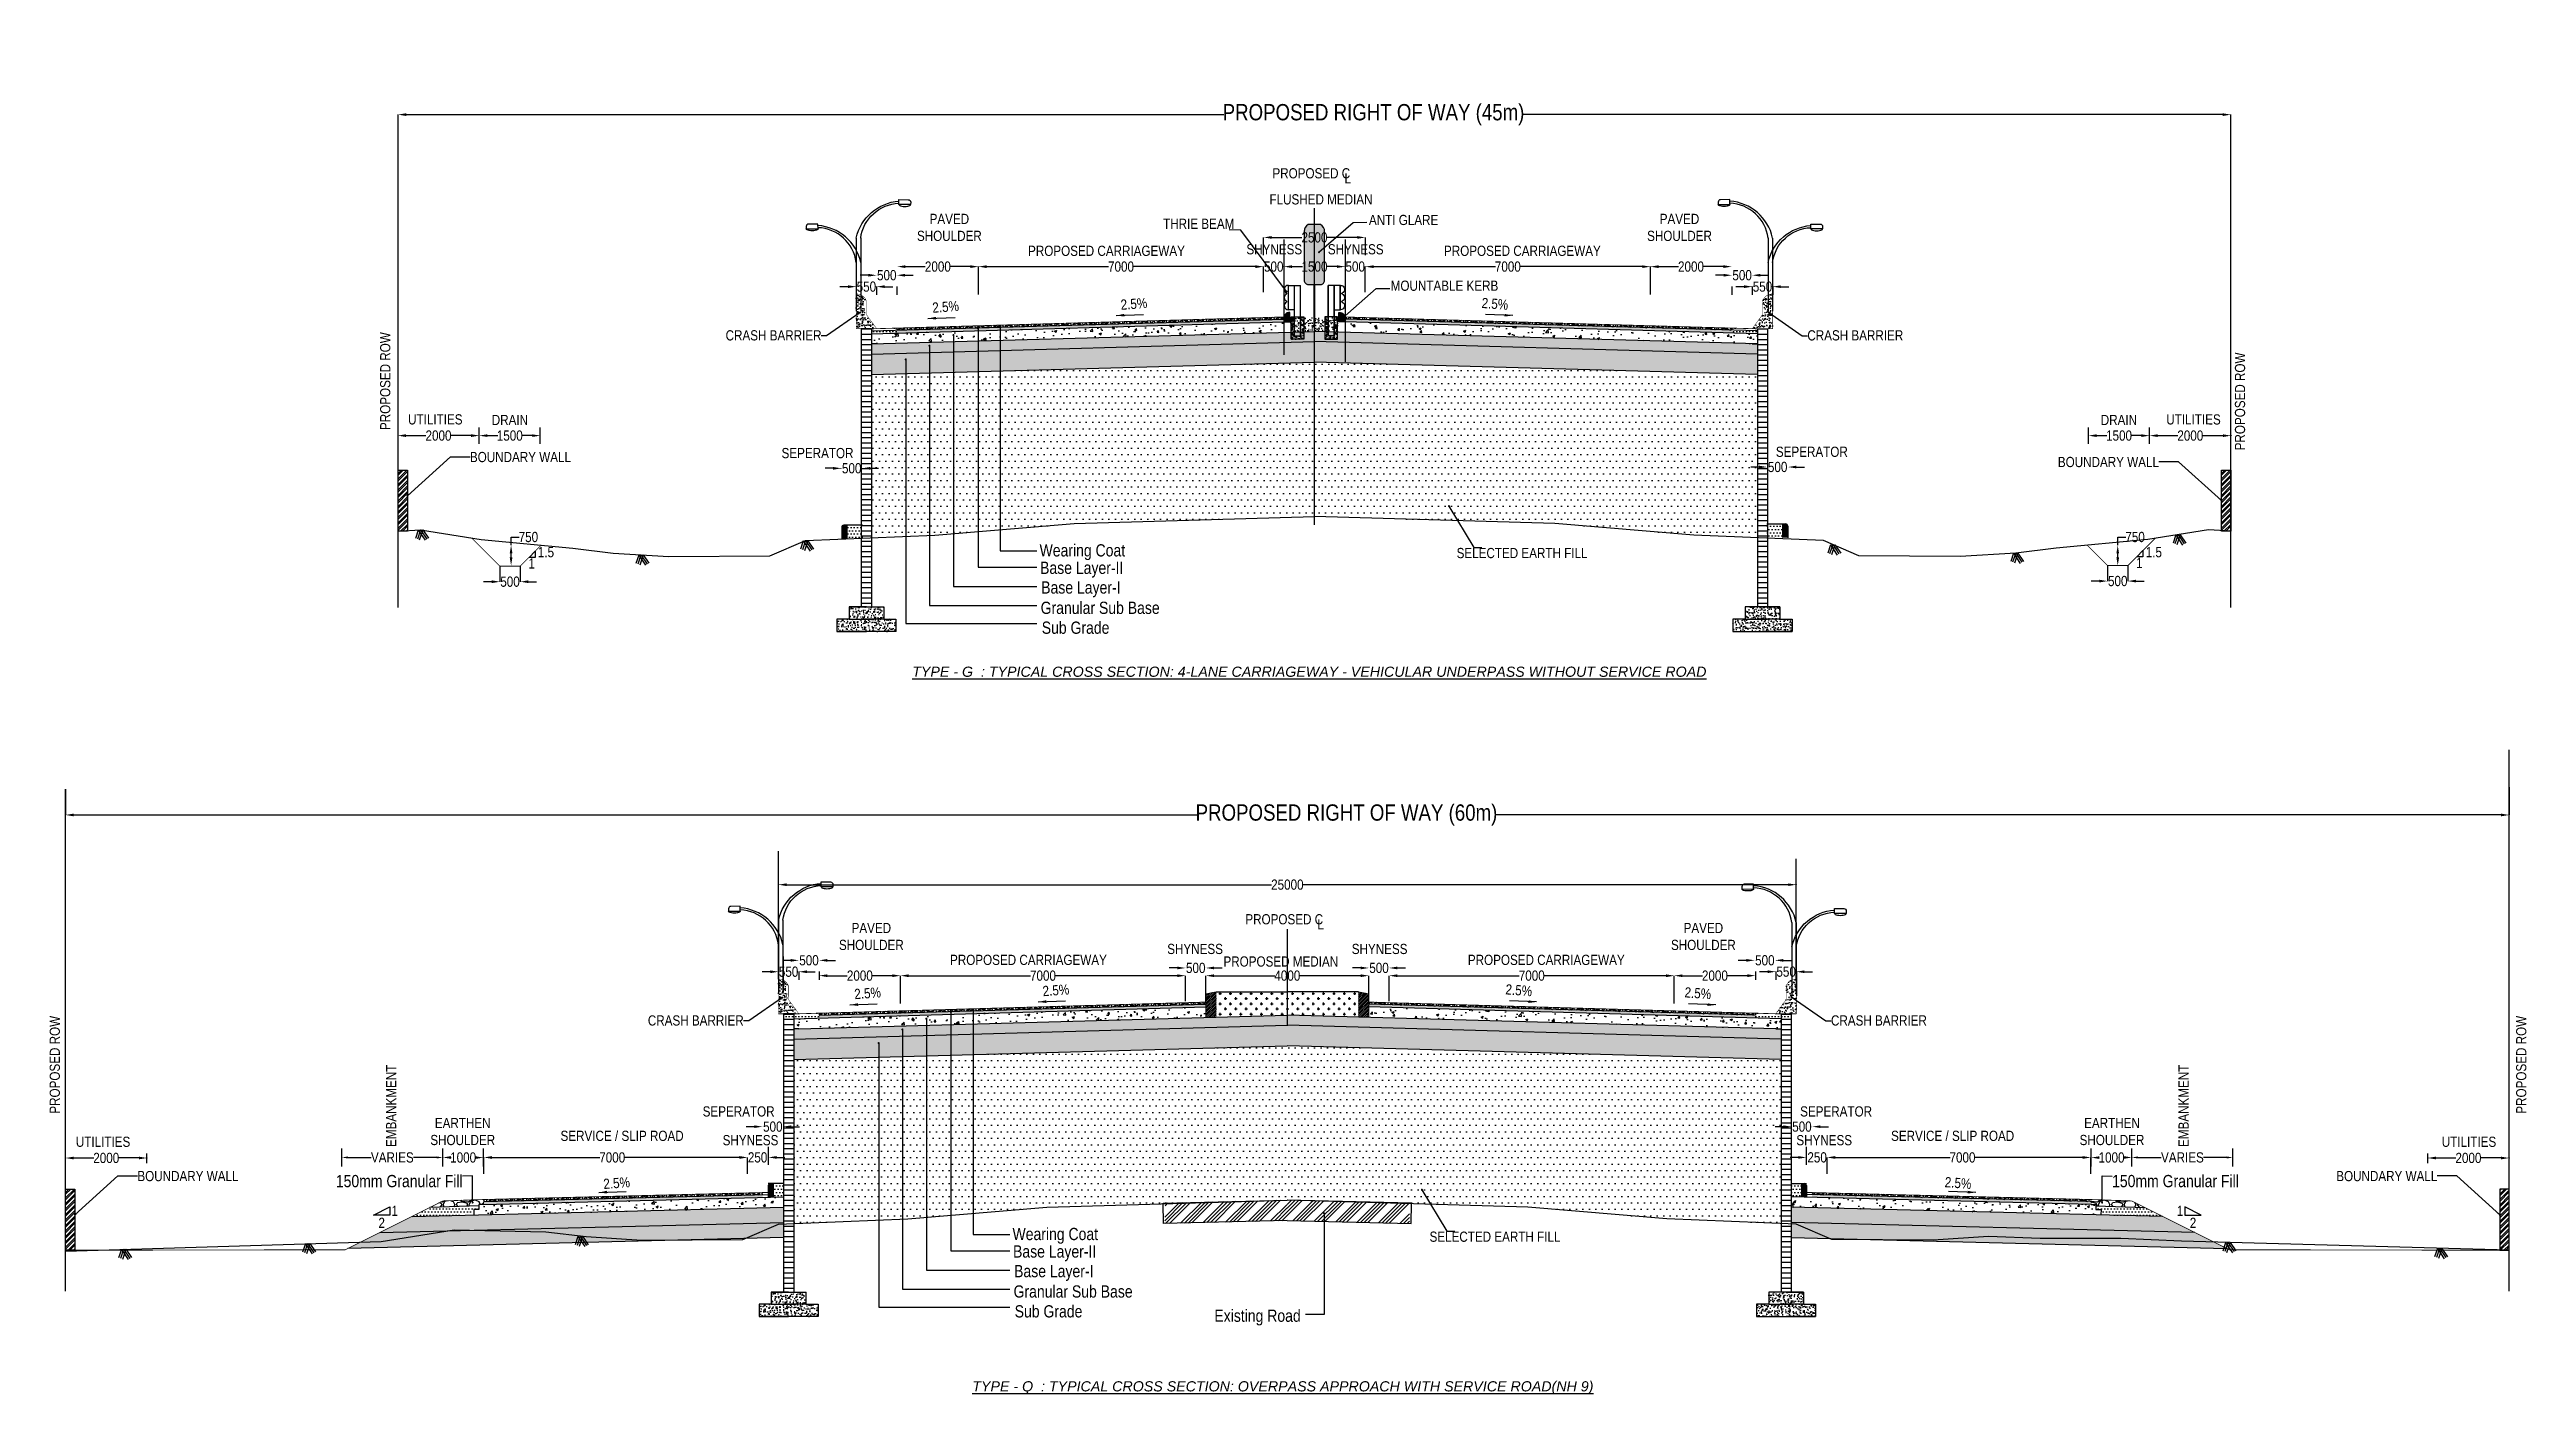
# Model space of a CAD drawing. Header units: millimetres. Extents: x 207528 to 778454, y -364692 to 101323.
# Drawn here: x 493641 to 554459, y -45117 to -12088 of the extents above; entities that cross this region are included whole.
import ezdxf

# ---------------------------------------------------------------- set-up
doc = ezdxf.new("R2010")
doc.units = ezdxf.units.MM
doc.linetypes.add('CENTER2', pattern=[28.575, 19.05, -3.175, 3.175, -3.175])
doc.linetypes.add('DASHED2', pattern=[0.375, 0.25, -0.125])
for name, color, linetype in [('Dim', 253, 'Continuous'), ('Dimension', 253, 'Continuous'), ('hatch', 253, 'Continuous'), ('NGL', 7, 'DASHED2'), ('Proposed ROW', 241, 'MNEW')]:
    doc.layers.add(name, color=color, linetype=linetype)
doc.styles.add('DIM', font='ARIALN.TTF', dxfattribs={"height": 250})
doc.styles.get("Standard").update_dxf_attribs({"font": 'arial.ttf'})
doc.styles.add('STRIP PLAN STYLE', font='ARIALN.TTF')
doc.linetypes.add('MNEW', pattern='A,26.152623,-1.048632,["PROW",Standard,S=1.75,R=0,X=0,Y=-0.975095],-7.693777,26.152623', length=61.047655)
doc.dimstyles.new('DIM', dxfattribs={"dimtxt": 250, "dimasz": 200, "dimexe": 0.18, "dimexo": 0.0625, "dimgap": 0.09, "dimtad": 0, "dimtih": 1, "dimtoh": 1, "dimdec": 0, "dimzin": 0, "dimdsep": 46, "dimtxsty": 'DIM', "dimcen": 0.09, "dimclrd": 256, "dimclrt": 7, "dimadec": 0, "dimazin": 0, "dimtfac": 1, "dimtdec": 0, "dimtofl": 0, "dimtmove": 0, "dimatfit": 3, "dimfxl": 1, "dimtolj": 1, "dimtzin": 0, "dimarcsym": 0})
doc.dimstyles.new('new', dxfattribs={"dimtxt": 150, "dimasz": 150, "dimexe": 100, "dimexo": 0.1, "dimgap": 0.09, "dimtad": 0, "dimtih": 1, "dimtoh": 1, "dimdec": 0, "dimzin": 0, "dimdsep": 46, "dimtxsty": 'DIM', "dimcen": 0.09, "dimclrd": 256, "dimclrt": 252, "dimadec": 0, "dimazin": 0, "dimtfac": 1, "dimtdec": 0, "dimtofl": 0, "dimtmove": 0, "dimatfit": 3, "dimfxl": 1, "dimtolj": 1, "dimtzin": 0, "dimlwd": -1, "dimarcsym": 0})
pattern_1 = [(45, (448850.63, -86341.39), (-67.35192, 67.35192), []), (105, (448850.63, -86341.39), (-92.004435, -24.65251), []), (165, (448850.63, -86341.39), (-24.65251, -92.004435), [])]
pattern_2 = [(45, (448850.632, -86341.392), (42.426407, -4e-15), [25, -35]), (45, (448861.24, -86341.392), (42.426407, -4e-15), [10, -50]), (45, (448850.632, -86330.785), (42.426407, -4e-15), [10, -50])]
pattern_3 = [(50, (448850.63, -4838.53), (546.554, -47.8173), [57.15, -628.65]), (355, (448850.63, -4838.53), (-105.7303, 573.1705), [45.72, -502.9218]), (100.45144, (448896.2, -4842.5), (440.8237, 525.3533), [48.57, -534.2707]), (46.1842, (448850.6, -4686.1), (813.237, -126.127), [85.725, -942.975]), (96.6356, (448918.4, -4696.64), (712.2124, 742.2784), [72.855, -801.407]), (351.1842, (448850.6, -4686.1), (712.212, 742.278), [68.58, -754.379]), (21, (448926.83, -4724.23), (454.8432, -306.7956), [57.15, -628.65]), (326, (448926.83, -4724.23), (185.406, 552.564), [45.72, -502.92]), (71.45144, (448964.74, -4749.8), (640.2493, 245.7683), [48.57, -534.2698]), (37.5, (448850.63, -4838.53), (9.2658, 253.6651), [0, -496.824, 0, -510.54, 0, -504.825]), (7.5, (448850.63, -4838.53), (200.459, 300.5417), [0, -291.084, 0, -485.394, 0, -192.405]), (327.5, (448680.7, -4838.53), (406.7718, -17.18623), [0, -190.5, 0, -594.36, 0, -788.67]), (317.5, (448604.5, -4838.53), (444.3875, 76.2795), [0, -247.65, 0, -394.716, 0, -560.07])]
pattern_4 = [(0, (450095.53, -4802.69), (39.6875, 79.375), [0, -79.375])]
pattern_5 = [(228.01279, (449307.83, -4203.53), (-5080, -5715), [85.4304, -8457.621]), (184.96974, (449250.682, -4267.03), (7619.999997, 635.000036), [146.601, -14513.5122]), (132.510447, (449104.632, -4279.73), (6350.000003, -6984.999998), [103.3704, -10233.6807]), (267.27369, (448856.982, -4438.48), (635.000001, 12700), [133.501, -13216.6094]), (292.833654, (448850.632, -4571.83), (-3175, 7620), [130.9084, -12959.952]), (357.27369, (448901.432, -4692.48), (-12700, 635.000001), [133.501, -13216.6094]), (37.69424, (449034.782, -4698.83), (-8254.9999996, -6350.0000005), [176.5484, -17478.279]), (72.255328, (449174.482, -4590.88), (4445.000001, 13969.9999996), [166.68, -16501.314]), (121.429566, (449225.282, -4432.13), (-5080.000001, 8255), [133.9532, -13261.3864]), (175.23636, (449155.43, -4317.83), (6985, -635), [152.9283, -7493.4842]), (222.397438, (449003.032, -4305.13), (-7619.9999998, -6985.0000003), [197.7695, -19579.193]), (138.814075, (449485.63, -4444.83), (-4445, 3810), [67.501, -6682.6415]), (171.469234, (449434.832, -4400.38), (8255, -1269.999999), [128.4205, -12713.6597]), (225, (449307.83, -4381.33), (-9e-14, -635), [89.8023, -808.2233]), (203.19859, (449263.38, -4305.13), (3175, 1270), [48.3603, -4787.6556]), (291.80141, (449218.93, -4324.18), (-635, 1905), [68.3914, -3351.1882]), (30.96376, (449244.33, -4387.68), (1905, 1270), [111.08, -3591.5745]), (161.56505, (449339.58, -4330.53), (1270, -635), [80.322, -1927.7245]), (16.38954, (448850.632, -4324.18), (6350, 1905), [112.522, -11139.7067]), (70.346176, (448958.58, -4292.43), (-2540, -6985), [94.3997, -9345.554]), (293.19859, (449339.58, -4203.53), (-1270, 3175), [96.72, -4739.296]), (343.61046, (449377.682, -4292.43), (-6350, 1905), [112.522, -11139.7067]), (339.44395, (448850.63, -4717.88), (-3175, 1270), [108.509, -5316.9336]), (294.77514, (448952.23, -4755.98), (-3175.000004, 6984.999998), [90.918, -9000.8983]), (66.80141, (449345.93, -4838.53), (1270, 3175), [96.72, -4739.296]), (17.354025, (449384.032, -4749.63), (-8255, -2540), [106.4457, -10538.094]), (69.44395, (449034.78, -4838.53), (-1270, -3175), [54.2544, -5371.188]), (101.30993, (449307.83, -4838.53), (-635, 2540), [32.3787, -3205.4987]), (165.96376, (449301.48, -4806.78), (1905, -635), [130.9084, -2487.2636]), (186.009006, (449174.482, -4775.03), (6350, 635), [121.3167, -12010.3412]), (303.69007, (449244.33, -4444.83), (-635, 1270), [91.581, -2197.944]), (353.157227, (449295.132, -4521.03), (10795, -1269.9999994), [159.889, -15829.0023]), (60.945396, (449453.88, -4540.08), (-2540, -4445), [65.377, -6472.348]), (90, (449485.63, -4482.9), (-635, 635), [38.1, -596.9]), (120.25644, (449161.78, -4755.98), (2540, -4445), [88.2167, -8733.485]), (48.01279, (449117.33, -4679.78), (5080, 5715), [170.8607, -8372.1905]), (0, (449231.63, -4552.8), (635, 635), [165.1, -469.9]), (325.304846, (449396.732, -4552.78), (6350.000002, -4444.999997), [100.4024, -9939.829]), (254.0546, (449479.28, -4609.93), (-635, -2540), [92.4573, -4530.4125]), (207.645975, (449453.882, -4698.83), (-12065.0000004, -6349.999999), [150.5363, -14903.116]), (175.42608, (449320.532, -4768.68), (-8255, 635), [159.2574, -15766.4616])]
pattern_6 = [(0, (448850.63, -4838.53), (39.6875, 79.375), [0, -79.375])]
pattern_7 = [(0, (448850.63, 59244.85), (79.375, 158.75), [0, -158.75])]
pattern_8 = [(140, (451970.53, 59280.69), (15.93909, 182.18467), [19.05, -209.55]), (85, (451970.53, 59280.69), (-191.05685, -35.24342), [15.24, -167.64058]), (190.45144, (451971.86, 59295.87), (-175.11775, 146.94125), [16.19, -178.09024]), (136.1842, (451919.73, 59280.7), (42.04233, 271.07904), [28.575, -314.325]), (186.63556, (451923.23, 59303.28), (-247.4261, 237.40413), [24.285, -267.1356]), (81.18415, (451919.73, 59280.7), (-247.4261, 237.40413), [22.85997, -251.4597]), (111, (451932.43, 59306.09), (102.2652, 151.6144), [19.05, -209.55]), (56, (451932.43, 59306.09), (-184.18797, 61.80203), [15.24, -167.64]), (161.45145, (451940.95, 59318.72), (-81.92277, 213.41642), [16.19, -178.08994]), (127.5, (451970.53, 59280.69), (-84.55504, 3.088603), [0, -165.608, 0, -170.18, 0, -168.275]), (97.5, (451970.53, 59280.69), (-100.180575, 66.81966), [0, -97.028, 0, -161.798, 0, -64.135]), (57.5, (451970.53, 59224.05), (5.728744, 135.590595), [0, -63.5, 0, -198.12, 0, -262.89]), (47.5, (451970.53, 59198.65), (-25.42649, 148.12918), [0, -82.55, 0, -131.572, 0, -186.69])]
pattern_9 = [(0, (451595.53, 59280.69), (0, 127), [])]
pattern_10 = [(50, (449595.4, 59243.19), (182.18467, -15.93909), [19.05, -209.55]), (355, (449595.4, 59243.19), (-35.24342, 191.05685), [15.24, -167.64058]), (100.45144, (449610.59, 59241.86), (146.94125, 175.11775), [16.19, -178.09024]), (46.1842, (449595.4, 59293.99), (271.07904, -42.04233), [28.575, -314.325]), (96.63556, (449618, 59290.48), (237.40413, 247.4261), [24.285, -267.1356]), (351.18415, (449595.4, 59294), (237.40413, 247.4261), [22.86, -251.4597]), (21, (449620.8, 59281.29), (151.6144, -102.2652), [19.05, -209.55]), (326, (449620.8, 59281.29), (61.80203, 184.18797), [15.24, -167.64]), (71.45144, (449633.44, 59272.76), (213.41642, 81.92277), [16.19, -178.08994]), (37.5, (449595.404, 59243.186), (3.088603, 84.55504), [0, -165.608, 0, -170.18, 0, -168.275]), (7.5, (449595.4, 59243.19), (66.81966, 100.180575), [0, -97.028, 0, -161.798, 0, -64.135]), (327.5, (449538.76, 59243.186), (135.590595, -5.728744), [0, -63.5, 0, -198.12, 0, -262.89]), (317.5, (449513.36, 59243.19), (148.12918, 25.42649), [0, -82.55, 0, -131.572, 0, -186.69])]
pattern_11 = [(45, (448185.948, 42455.753), (-22.45064, 22.45064), [])]
pattern_12 = [(0, (448185.95, 42455.75), (127, 127), [63.5, -190.5]), (90, (448217.7, 42424), (-127, 127), [63.5, -190.5])]
pattern_13 = [(45, (448185.95, -103130.49), (-67.35192, 67.35192), []), (105, (448185.95, -103130.49), (-92.004435, -24.65251), []), (165, (448185.95, -103130.49), (-24.65251, -92.004435), [])]
pattern_14 = [(45, (448185.948, -103130.488), (42.426407, -4e-15), [25, -35]), (45, (448196.554, -103130.488), (42.426407, -4e-15), [10, -50]), (45, (448185.948, -103119.88), (42.426407, -4e-15), [10, -50])]
pattern_15 = [(50, (448185.95, -21627.63), (546.554, -47.8173), [57.15, -628.65]), (355, (448185.95, -21627.6), (-105.7303, 573.1705), [45.72, -502.9218]), (100.45144, (448231.5, -21631.6), (440.8237, 525.3533), [48.57, -534.2707]), (46.1842, (448185.95, -21475.2), (813.237, -126.127), [85.725, -942.975]), (96.6356, (448253.7, -21485.7), (712.2124, 742.2784), [72.855, -801.407]), (351.1842, (448185.95, -21475.2), (712.2124, 742.278), [68.58, -754.379]), (21, (448262.15, -21513.33), (454.8432, -306.7956), [57.15, -628.65]), (326, (448262.15, -21513.3), (185.406, 552.564), [45.72, -502.92]), (71.45144, (448300.05, -21538.9), (640.2493, 245.7683), [48.57, -534.2698]), (37.5, (448185.95, -21627.63), (9.2658, 253.6651), [0, -496.824, 0, -510.54, 0, -504.825]), (7.5, (448185.95, -21627.63), (200.459, 300.5417), [0, -291.084, 0, -485.394, 0, -192.405]), (327.5, (448016.02, -21627.63), (406.7718, -17.18623), [0, -190.5, 0, -594.36, 0, -788.67]), (317.5, (447939.82, -21627.63), (444.3875, 76.2795), [0, -247.65, 0, -394.716, 0, -560.07])]
pattern_16 = [(0, (448185.95, -21627.63), (39.6875, 79.375), [0, -79.375])]
pattern_17 = [(228.01279, (448643.148, -20992.626), (-5080, -5715), [85.4304, -8457.621]), (184.96974, (448585.998, -21056.126), (7619.999997, 635.000036), [146.601, -14513.5122]), (132.510447, (448439.948, -21068.826), (6350.000003, -6984.999998), [103.3704, -10233.6807]), (267.27369, (448192.298, -21227.576), (635.000001, 12700), [133.501, -13216.6094]), (292.833654, (448185.948, -21360.926), (-3175, 7620), [130.9084, -12959.952]), (357.27369, (448236.748, -21481.576), (-12700, 635.000001), [133.501, -13216.6094]), (37.69424, (448370.098, -21487.926), (-8254.9999996, -6350.0000005), [176.5484, -17478.279]), (72.255328, (448509.798, -21379.976), (4445.000001, 13969.9999996), [166.68, -16501.314]), (121.429566, (448560.598, -21221.226), (-5080.000001, 8255), [133.9532, -13261.3864]), (175.23636, (448490.75, -21106.926), (6985, -635), [152.9283, -7493.4842]), (222.397438, (448338.348, -21094.226), (-7619.9999998, -6985.0000003), [197.7695, -19579.193]), (138.814075, (448820.95, -21233.926), (-4445, 3810), [67.501, -6682.6415]), (171.469234, (448770.148, -21189.476), (8255, -1269.999999), [128.4205, -12713.6597]), (225, (448643.15, -21170.43), (-9e-14, -635), [89.8023, -808.2233]), (203.19859, (448598.7, -21094.23), (3175, 1270), [48.3603, -4787.6556]), (291.80141, (448554.25, -21113.28), (-635, 1905), [68.3914, -3351.1882]), (30.96376, (448579.65, -21176.78), (1905, 1270), [111.08, -3591.5745]), (161.56505, (448674.9, -21119.63), (1270, -635), [80.322, -1927.7245]), (16.38954, (448185.948, -21113.276), (6350, 1905), [112.522, -11139.7067]), (70.346176, (448293.898, -21081.526), (-2540, -6985), [94.3997, -9345.554]), (293.19859, (448674.9, -20992.63), (-1270, 3175), [96.72, -4739.296]), (343.61046, (448712.998, -21081.526), (-6350, 1905), [112.522, -11139.7067]), (339.443955, (448185.95, -21506.98), (-3175, 1270), [108.509, -5316.9336]), (294.77514, (448287.548, -21545.076), (-3175.000004, 6984.999998), [90.918, -9000.8983]), (66.80141, (448681.25, -21627.63), (1270, 3175), [96.72, -4739.296]), (17.354025, (448719.348, -21538.726), (-8255, -2540), [106.4457, -10538.094]), (69.44395, (448370.1, -21627.63), (-1270, -3175), [54.2544, -5371.188]), (101.30993, (448643.15, -21627.63), (-635, 2540), [32.3787, -3205.4987]), (165.96376, (448636.8, -21595.88), (1905, -635), [130.9084, -2487.2636]), (186.009006, (448509.798, -21564.126), (6350, 635), [121.3167, -12010.3412]), (303.69007, (448579.65, -21233.93), (-635, 1270), [91.581, -2197.944]), (353.157227, (448630.448, -21310.126), (10795, -1269.9999994), [159.889, -15829.0023]), (60.945396, (448789.2, -21329.176), (-2540, -4445), [65.377, -6472.348]), (90, (448820.95, -21272), (-635, 635), [38.1, -596.9]), (120.25644, (448497.098, -21545.076), (2540, -4445), [88.2167, -8733.485]), (48.01279, (448452.648, -21468.876), (5080, 5715), [170.8607, -8372.1905]), (0, (448566.95, -21341.9), (635, 635), [165.1, -469.9]), (325.304846, (448732.048, -21341.876), (6350.000002, -4444.999997), [100.4024, -9939.829]), (254.0546, (448814.6, -21399.03), (-635, -2540), [92.4573, -4530.4125]), (207.645975, (448789.198, -21487.926), (-12065.0000004, -6349.999999), [150.5363, -14903.116]), (175.42608, (448655.848, -21557.776), (-8255, 635), [159.2574, -15766.4616])]
pattern_18 = [(0, (448185.95, 42455.75), (79.375, 158.75), [0, -158.75])]
pattern_19 = [(0, (-803791.75, 54382.31), (39.6875, 79.375), [0, -79.375])]
pattern_20 = [(0, (412542.996, -53854.15), (39.6875, 79.375), [0, -79.375])]
pattern_21 = [(228.012788, (413000.196, -53219.15), (-5080, -5715), [85.4304, -8457.621]), (184.96974, (412943.046, -53282.65), (7619.999997, 635.000036), [146.6012, -14513.5122]), (132.510447, (412796.996, -53295.35), (6350.000003, -6984.999998), [103.3704, -10233.6807]), (267.27369, (412549.346, -53454.1), (635.000001, 12700), [133.501, -13216.6094]), (292.833654, (412542.996, -53587.45), (-3175, 7620), [130.9084, -12959.952]), (357.27369, (412593.796, -53708.1), (-12700, 635.000001), [133.501, -13216.6094]), (37.69424, (412727.146, -53714.451), (-8254.9999996, -6350.0000005), [176.5484, -17478.2788]), (72.255328, (412866.846, -53606.501), (4445.000001, 13969.9999996), [166.68, -16501.3142]), (121.429566, (412917.646, -53447.75), (-5080.000001, 8254.9999996), [133.9532, -13261.3864]), (175.23636, (412847.796, -53333.45), (6985, -635.000001), [152.9283, -7493.4842]), (222.397438, (412695.396, -53320.751), (-7619.9999998, -6985.0000003), [197.7695, -19579.193]), (138.814075, (413177.996, -53460.45), (-4445, 3810), [67.501, -6682.6415]), (171.469234, (413127.196, -53416), (8255, -1269.9999986), [128.4205, -12713.6597]), (225, (413000.2, -53396.95), (-9e-14, -635), [89.8023, -808.2233]), (203.19859, (412955.746, -53320.75), (3175, 1270), [48.3603, -4787.6556]), (291.80141, (412911.3, -53339.8), (-635, 1905), [68.3914, -3351.1882]), (30.96376, (412936.7, -53403.3), (1905, 1270), [111.08, -3591.5745]), (161.56505, (413031.95, -53346.15), (1270, -635), [80.3218, -1927.7245]), (16.38954, (412542.996, -53339.8), (6350, 1905), [112.522, -11139.7067]), (70.346176, (412650.946, -53308.05), (-2540, -6985), [94.3997, -9345.554]), (293.19859, (413031.946, -53219.15), (-1270, 3175), [96.72, -4739.296]), (343.61046, (413070.046, -53308.05), (-6350, 1905), [112.522, -11139.7067]), (339.443955, (412542.996, -53733.5), (-3175, 1270), [108.5088, -5316.9336]), (294.77514, (412644.596, -53771.6), (-3175.000004, 6984.999998), [90.918, -9000.8983]), (66.80141, (413038.296, -53854.15), (1270, 3175), [96.72, -4739.296]), (17.354025, (413076.396, -53765.25), (-8255, -2540), [106.4457, -10538.094]), (69.443955, (412727.146, -53854.15), (-1270, -3175), [54.2544, -5371.188]), (101.30993, (413000.2, -53854.15), (-635, 2540), [32.3787, -3205.4987]), (165.96376, (412993.85, -53822.4), (1905, -635), [130.9084, -2487.2636]), (186.009006, (412866.846, -53790.65), (6350, 635), [121.3167, -12010.3412]), (303.69007, (412936.7, -53460.45), (-635, 1270), [91.581, -2197.944]), (353.157227, (412987.496, -53536.651), (10795, -1269.9999994), [159.8892, -15829.0023]), (60.945396, (413146.246, -53555.7), (-2540, -4445), [65.377, -6472.348]), (90, (413178, -53498.55), (-635, 635), [38.1, -596.9]), (120.256437, (412854.146, -53771.6), (2540, -4445), [88.2167, -8733.4852]), (48.012787, (412809.696, -53695.4), (5080, 5715), [170.8607, -8372.1905]), (0, (412924, -53568.4), (635, 635), [165.1, -469.9]), (325.304846, (413089.096, -53568.4), (6350.000002, -4444.999997), [100.4024, -9939.8292]), (254.054604, (413171.646, -53625.55), (-635, -2540), [92.4573, -4530.4125]), (207.645975, (413146.246, -53714.45), (-12065.0000004, -6349.999999), [150.5363, -14903.116]), (175.426079, (413012.896, -53784.301), (-8255, 635), [159.2574, -15766.4616])]
pattern_22 = [(50, (412543, -53854.15), (546.554, -47.8173), [57.15, -628.65]), (355, (412543, -53854.15), (-105.7303, 573.1705), [45.72, -502.9218]), (100.45144, (412588.54, -53858.14), (440.8237, 525.3533), [48.57, -534.2707]), (46.1842, (412543, -53701.75), (813.237, -126.127), [85.725, -942.975]), (96.63556, (412610.8, -53712.3), (712.2124, 742.2784), [72.855, -801.407]), (351.18415, (412543, -53701.75), (712.2124, 742.2784), [68.58, -754.379]), (21, (412619.2, -53739.85), (454.8432, -306.7956), [57.15, -628.65]), (326, (412619.2, -53739.85), (185.406, 552.564), [45.72, -502.92]), (71.45144, (412657.1, -53765.4), (640.2493, 245.7683), [48.57, -534.2698]), (37.5, (412543, -53854.15), (9.2658, 253.66512), [0, -496.824, 0, -510.54, 0, -504.825]), (7.5, (412543, -53854.15), (200.459, 300.5417), [0, -291.084, 0, -485.394, 0, -192.405]), (327.5, (412373.07, -53854.15), (406.7718, -17.18623), [0, -190.5, 0, -594.36, 0, -788.67]), (317.5, (412296.87, -53854.15), (444.3875, 76.2795), [0, -247.65, 0, -394.716, 0, -560.07])]
pattern_23 = [(45, (412542.996, -53854.15), (42.426407, -4e-15), [25, -35]), (45, (412553.602, -53854.15), (42.426407, -4e-15), [10, -50]), (45, (412542.996, -53843.545), (42.426407, -4e-15), [10, -50])]
pattern_24 = [(45, (412543, -53854.15), (-67.35192, 67.35192), []), (105, (412543, -53854.15), (-92.004435, -24.652514), []), (165, (412543, -53854.15), (-24.652514, -92.004435), [])]
pattern_25 = [(0, (457942.04, -117311.075), (39.6875, 79.375), [0, -79.375])]
pattern_26 = [(228.012788, (197197.884, -107775.83), (-5080.0000004, -5714.9999996), [85.4304, -8457.6209]), (184.969741, (197140.734, -107839.328), (7619.999997, 635.0000362), [146.6012, -14513.5122]), (132.510447, (196994.684, -107852.028), (6350.0000027, -6984.9999976), [103.3704, -10233.6807]), (267.273689, (196747.034, -108010.778), (635.0000013, 12700), [133.5011, -13216.6094]), (292.833654, (196740.684, -108144.128), (-3175.0000003, 7620), [130.9084, -12959.9519]), (357.273689, (196791.484, -108264.778), (-12700, 635.0000013), [133.5011, -13216.6094]), (37.6942405, (196924.834, -108271.128), (-8254.9999996, -6350.0000005), [176.5484, -17478.2788]), (72.255328, (197064.534, -108163.178), (4445.0000012, 13969.9999996), [166.6799, -16501.3142]), (121.429566, (197115.334, -108004.428), (-5080.0000007, 8254.9999996), [133.9532, -13261.3864]), (175.236358, (197045.484, -107890.13), (6985, -635.000001), [152.9283, -7493.4842]), (222.397438, (196893.084, -107877.428), (-7619.9999998, -6985.0000003), [197.7695, -19579.1931]), (138.814075, (197375.684, -108017.13), (-4445, 3810), [67.5011, -6682.6415]), (171.469234, (197324.884, -107972.678), (8255.0000002, -1269.9999986), [128.4205, -12713.6597]), (225, (197197.9, -107953.63), (-9e-14, -635), [89.8023, -808.2233]), (203.19859, (197153.43, -107877.43), (3175, 1270), [48.3603, -4787.6556]), (291.80141, (197108.98, -107896.48), (-635, 1905), [68.3914, -3351.1882]), (30.963757, (197134.38, -107959.98), (1905, 1270), [111.0799, -3591.5745]), (161.56505, (197229.63, -107902.83), (1270, -635), [80.3218, -1927.7245]), (16.38954, (196740.684, -107896.478), (6350, 1905), [112.522, -11139.7067]), (70.346176, (196848.634, -107864.73), (-2540, -6985), [94.3997, -9345.5539]), (293.19859, (197229.63, -107775.83), (-1270, 3175), [96.72, -4739.2959]), (343.61046, (197267.734, -107864.728), (-6350, 1904.9999996), [112.522, -11139.7067]), (339.443955, (196740.684, -108290.18), (-3175, 1270), [108.5088, -5316.9336]), (294.77514, (196842.284, -108328.28), (-3175.000004, 6984.9999983), [90.918, -9000.8983]), (66.80141, (197235.98, -108410.83), (1270, 3175), [96.72, -4739.2959]), (17.354025, (197274.084, -108321.928), (-8255, -2540.0000005), [106.4457, -10538.094]), (69.443955, (196924.834, -108410.83), (-1270, -3175), [54.2544, -5371.188]), (101.309932, (197197.88, -108410.83), (-635, 2540), [32.3787, -3205.4987]), (165.963757, (197191.53, -108379.08), (1905, -635), [130.9084, -2487.2636]), (186.009006, (197064.534, -108347.328), (6350, 635.0000003), [121.3167, -12010.3412]), (303.69007, (197134.38, -108017.13), (-635, 1270), [91.581, -2197.9441]), (353.1572266, (197185.184, -108093.328), (10795, -1269.9999994), [159.8892, -15829.0023]), (60.945396, (197343.934, -108112.38), (-2540, -4445), [65.3771, -6472.3481]), (90, (197375.7, -108055.2), (-635, 635), [38.1, -596.9]), (120.256437, (197051.834, -108328.28), (2539.9999997, -4445), [88.2167, -8733.4852]), (48.012787, (197007.384, -108252.08), (5080.0000004, 5714.9999996), [170.8607, -8372.1905]), (0, (197121.7, -108125.1), (635, 635), [165.1, -469.9]), (325.304846, (197286.784, -108125.08), (6350.0000024, -4444.9999966), [100.4024, -9939.8292]), (254.054604, (197369.33, -108182.23), (-635, -2540), [92.4573, -4530.4125]), (207.645975, (197343.934, -108271.128), (-12065.0000004, -6349.9999992), [150.5363, -14903.1161]), (175.426079, (197210.584, -108340.978), (-8255, 635), [159.2574, -15766.4616])]
pattern_27 = [(45, (448180, -79122.26), (-269.4077, 269.4077), []), (45, (448269.8, -79122.26), (-269.4077, 269.4077), []), (45, (448359.6, -79122.26), (-269.4077, 269.4077), []), (45, (448449.4, -79122.26), (-269.4077, 269.4077), [])]
pattern_28 = [(45, (178234.7, -96920.73), (-67.35192, 67.35192), []), (45, (178279.6, -96920.73), (-67.35192, 67.35192), [])]

msp = doc.modelspace()

# ---------------------------------------------------------------- texts
at = {"layer": 'Dim', "char_height": 250, "attachment_point": 5, "style": 'DIM'}
for s, insert in [('PROPOSED C', (524622.1, -15129.1)), ('L', (525517, -15252.8)), ('FLUSHED MEDIAN', (524860, -15769.6)), ('PAVED \\PSHOULDER', (515735.4, -16457.5)), ('PAVED \\PSHOULDER', (533662.6, -16457.5)), ('PROPOSED CARRIAGEWAY', (519592.9, -17033)), ('SHYNESS', (523713.2, -16995.4)), ('SHYNESS', (525713.2, -16995.4)), ('PROPOSED CARRIAGEWAY', (529805.1, -17033)), ('UTILITIES', (503113.5, -21172.3)), ('DRAIN', (504944.8, -21184.8)), ('DRAIN', (544451.9, -21184.8)), ('SEPERATOR', (512498, -22000.1)), ('SEPERATOR', (536912.2, -21967.9)), ('1.5', (505830.7, -24432.5)), ('SELECTED EARTH FILL', (529797.4, -24455.1)), ('1.5', (545309.1, -24432.5)), ('1', (505480.3, -24710.2)), ('1', (544955.1, -24694.9)), ('SEPERATOR', (510560.6, -38167.8)), ('SEPERATOR', (537508, -38167.8)), ('UTILITIES', (494955.7, -38913.1)), ('EARTHEN \\PSHOULDER', (503786.6, -38661.6)), ('SERVICE / SLIP ROAD', (507699.7, -38767.4)), ('SHYNESS', (510852.6, -38873.8)), ('SHYNESS', (537216.1, -38873.8)), ('SERVICE / SLIP ROAD', (540368.9, -38767.4)), ('EARTHEN \\PSHOULDER', (544282, -38661.6)), ('UTILITIES', (553048, -38913.1)), ('1', (502115.8, -40607.8)), ('1', (545952.8, -40607.8)), ('2', (501796.7, -40902.5)), ('SELECTED EARTH FILL', (529132.7, -41244.2)), ('2', (546272, -40902.5))]:
    msp.add_mtext_dynamic_manual_height_columns(s, width=5325.312, gutter_width=1250, heights=[0], dxfattribs=dict(at, insert=insert))
at = {"layer": 'Dim', "char_height": 250, "width": 5325.312, "attachment_point": 5, "style": 'DIM'}
for s, insert in [('THRIE BEAM', (521858.3, -16367)), ('ANTI GLARE ', (526888.5, -16275.1)), ('MOUNTABLE KERB ', (527892.6, -17890))]:
    msp.add_mtext(s, dxfattribs=dict(at, insert=insert))
at = {"layer": 'Dim', "color": 7, "char_height": 250, "attachment_point": 5, "style": 'DIM'}
for s, insert, rotation in [('2.5%', (520266.7, -18334.6), 4.213637), ('2.5%', (529131.3, -18334.6), 355.786363), ('2.5%', (515642.9, -18407.5), 4.213637), ('PROPOSED ROW', (501885.4, -20231.4), 90), ('PROPOSED ROW', (547427.2, -20729.9), 90), ('2.5%', (513727.1, -35264.1), 4.213637), ('2.5%', (518350.8, -35191.2), 4.213637), ('2.5%', (529717.8, -35191.2), 355.786363), ('2.5%', (534113.8, -35264.1), 355.786363), ('2.5%', (507565.6, -39925.9), 4.213637), ('2.5%', (540503.1, -39925.9), 355.786363)]:
    msp.add_mtext_dynamic_manual_height_columns(s, width=5325.312, gutter_width=1250, heights=[0], dxfattribs=dict(at, insert=insert, rotation=rotation))
for s, insert in [('CRASH BARRIER', (511418.8, -19108.9)), ('CRASH BARRIER', (537979.2, -19108.9)), ('BOUNDARY WALL', (505203.9, -22097.3)), ('BOUNDARY WALL', (544194.1, -22219.4)), ('PROPOSED C', (523957.5, -33448.7)), ('L', (524852.3, -33572.4)), ('PAVED \\PSHOULDER', (513819.5, -33870.6)), ('SHYNESS', (521768.9, -34178)), ('SHYNESS', (526299.7, -34178)), ('PAVED \\PSHOULDER', (534249.1, -33870.6)), ('PROPOSED CARRIAGEWAY', (517677, -34446.1)), ('PROPOSED MEDIAN', (523873.4, -34485.9)), ('PROPOSED CARRIAGEWAY', (530391.6, -34446.1)), ('CRASH BARRIER', (509509.2, -35933.8)), ('CRASH BARRIER', (538559.4, -35933.8)), ('BOUNDARY WALL', (497039.2, -39755.7)), ('BOUNDARY WALL', (551029.5, -39755.7))]:
    msp.add_mtext_dynamic_manual_height_columns(s, width=5325.312, gutter_width=1250, heights=[0], dxfattribs=dict(at, insert=insert))
at = {"layer": 'Dim', "char_height": 250, "attachment_point": 5, "style": 'DIM'}
for s, insert, rotation in [('UTILITIES', (546283.4, -21173.3), 359.97827), ('PROPOSED ROW', (493771.9, -37020.5), 90), ('PROPOSED ROW', (554332, -37020.5), 90)]:
    msp.add_mtext_dynamic_manual_height_columns(s, width=5325.312, gutter_width=1250, heights=[0], dxfattribs=dict(at, insert=insert, rotation=rotation))
at = {"layer": 'Dim', "char_height": 250, "width": 5325.312, "attachment_point": 5, "rotation": 90, "style": 'DIM'}
for insert in [(502029, -38028.1), (546039.7, -38028.1)]:
    msp.add_mtext('\\A1;EMBANKMENT', dxfattribs=dict(at, insert=insert))
at = {"layer": 'Dimension', "color": 7, "char_height": 300, "style": 'DIM'}
for s, insert, attachment_point in [('\\A1;Wearing Coat  ', (517950.4, -24432.5), 4), ('\\A1;Base Layer-II', (517963.3, -24861.2), 4), ('\\A1;Base Layer-I', (517990, -25344.1), 4), ('\\A1;Granular Sub Base ', (517976.6, -25800.9), 4), ('\\A1;Sub Grade', (518003.9, -26288.8), 4), ('\\A1;150mm Granular Fill', (503784.2, -39878.8), 6), ('\\A1;150mm Granular Fill', (544284.4, -39878.8), 4), ('\\A1;Wearing Coat  ', (517285.7, -41221.6), 4), ('\\A1;Base Layer-II', (517298.6, -41650.3), 4), ('\\A1;Base Layer-I', (517325.3, -42133.2), 4), ('\\A1;Granular Sub Base ', (517312, -42590), 4), ('\\A1;Sub Grade', (517339.2, -43077.9), 4), ('\\A1;Existing Road ', (524362.2, -43228.5), 6)]:
    msp.add_mtext(s, dxfattribs=dict(at, insert=insert, attachment_point=attachment_point))
at = {"layer": 'NGL', "color": 7, "char_height": 250, "width": 47718.433, "attachment_point": 5}
for s, insert in [('{\\fArial|b0|i1|c0|p34;\\LTYPE - G  : TYPICAL CROSS SECTION: 4-LANE CARRIAGEWAY - VEHICULAR UNDERPASS WITHOUT SERVICE ROAD}', (524574, -27369.6)), ('{\\fArial|b0|i1|c0|p34;\\LTYPE - Q  : TYPICAL CROSS SECTION: OVERPASS APPROACH WITH SERVICE ROAD(NH 9)}', (523924.4, -44954.7))]:
    msp.add_mtext(s, dxfattribs=dict(at, insert=insert))

# ---------------------------------------------------------------- blocks, each defined once
blk = doc.blocks.new('*D450')
at = {"layer": 'Defpoints', "color": 0, "transparency": 16777216}
for p in [(516450, -17420), (516450, -18106), (523450, -18046)]:
    blk.add_point(p, dxfattribs=at)
at = {"layer": 'Dim', "color": 0, "lineweight": -2, "transparency": 16777216}
for p, q in [((516450, -18106), (516450, -17420)), ((523450, -18045), (523450, -17420))]:
    blk.add_line(p, q, dxfattribs=at)
at = {"layer": 'Dim', "lineweight": -2, "transparency": 16777216}
for p, q in [((516650, -17420), (519645, -17420)), ((523250, -17420), (520255, -17420))]:
    blk.add_line(p, q, dxfattribs=at)
at = {"layer": 'Dim', "transparency": 16777216}
for points in [[(516650, -17387), (516650, -17454), (516450, -17420)], [(523250, -17387), (523250, -17454), (523450, -17420)]]:
    blk.add_solid(points, dxfattribs=at)
at = {"layer": 'Dim', "color": 7, "transparency": 16777216, "insert": (519950, -17420), "char_height": 250, "attachment_point": 5, "style": 'DIM'}
blk.add_mtext('\\A1;7000', dxfattribs=at)
blk = doc.blocks.new('*D451')
at = {"layer": 'Defpoints', "color": 0, "transparency": 16777216}
for p in [(514455, -17419), (514455, -17419), (516450, -17420)]:
    blk.add_point(p, dxfattribs=at)
at = {"layer": 'Dim', "color": 0, "lineweight": -2, "transparency": 16777216}
for p, q in [((514455, -17419), (514455, -17420)), ((516450, -17420), (516450, -17421))]:
    blk.add_line(p, q, dxfattribs=at)
at = {"layer": 'Dim', "lineweight": -2, "transparency": 16777216}
for p, q in [((514655, -17419), (515145, -17420)), ((516250, -17420), (515760, -17420))]:
    blk.add_line(p, q, dxfattribs=at)
at = {"layer": 'Dim', "transparency": 16777216}
for points in [[(514655, -17386), (514655, -17453), (514455, -17419)], [(516250, -17387), (516250, -17454), (516450, -17420)]]:
    blk.add_solid(points, dxfattribs=at)
at = {"layer": 'Dim', "color": 7, "transparency": 16777216, "insert": (515453, -17420), "char_height": 250, "attachment_point": 5, "style": 'DIM'}
blk.add_mtext('\\A1;2000', dxfattribs=at)
blk = doc.blocks.new('*D452')
at = {"layer": 'Defpoints', "color": 0, "transparency": 16777216}
for p in [(513448, -17912), (513448, -18008), (513948, -18008)]:
    blk.add_point(p, dxfattribs=at)
at = {"layer": 'Dim', "lineweight": -2, "transparency": 16777216}
for p, q in [((513248, -17912), (513048, -17912)), ((514148, -17912), (514348, -17912))]:
    blk.add_line(p, q, dxfattribs=at)
at = {"layer": 'Dim', "color": 0, "lineweight": -2, "transparency": 16777216}
for p, q in [((513448, -17913), (513448, -17911)), ((513948, -17913), (513948, -17911))]:
    blk.add_line(p, q, dxfattribs=at)
at = {"layer": 'Dim', "transparency": 16777216}
for points in [[(513248, -17878), (513248, -17945), (513448, -17912)], [(514148, -17878), (514148, -17945), (513948, -17912)]]:
    blk.add_solid(points, dxfattribs=at)
at = {"layer": 'Dim', "color": 7, "transparency": 16777216, "insert": (513698, -17912), "char_height": 250, "attachment_point": 5, "style": 'DIM'}
blk.add_mtext('\\A1;550', dxfattribs=at)
blk = doc.blocks.new('*D493')
at = {"layer": 'Defpoints', "color": 0, "transparency": 16777216}
for p in [(513948, -17631), (513948, -17905), (514449, -17905)]:
    blk.add_point(p, dxfattribs=at)
at = {"layer": 'Dim', "lineweight": -2, "transparency": 16777216}
for p, q in [((513748, -17631), (513548, -17631)), ((514649, -17631), (514849, -17631))]:
    blk.add_line(p, q, dxfattribs=at)
at = {"layer": 'Dim', "color": 0, "lineweight": -2, "transparency": 16777216}
for p, q in [((513948, -17633), (513948, -17631)), ((514449, -17633), (514449, -17631))]:
    blk.add_line(p, q, dxfattribs=at)
at = {"layer": 'Dim', "transparency": 16777216}
for points in [[(513748, -17598), (513748, -17665), (513948, -17631)], [(514649, -17598), (514649, -17665), (514449, -17631)]]:
    blk.add_solid(points, dxfattribs=at)
at = {"layer": 'Dim', "color": 7, "transparency": 16777216, "insert": (514198, -17631), "char_height": 250, "attachment_point": 5, "style": 'DIM'}
blk.add_mtext('\\A1;500', dxfattribs=at)
blk = doc.blocks.new('*D453')
at = {"layer": 'Defpoints', "color": 0, "transparency": 16777216}
for p in [(525950, -16703), (523450, -17138), (525950, -17138)]:
    blk.add_point(p, dxfattribs=at)
at = {"layer": 'Dim', "color": 0, "lineweight": -2, "transparency": 16777216}
for p, q in [((523450, -17138), (523450, -16703)), ((525950, -17138), (525950, -16703))]:
    blk.add_line(p, q, dxfattribs=at)
at = {"layer": 'Dim', "lineweight": -2, "transparency": 16777216}
for p, q in [((523650, -16703), (524392, -16703)), ((525750, -16703), (525007, -16703))]:
    blk.add_line(p, q, dxfattribs=at)
at = {"layer": 'Dim', "transparency": 16777216}
for points in [[(523650, -16669), (523650, -16736), (523450, -16703)], [(525750, -16669), (525750, -16736), (525950, -16703)]]:
    blk.add_solid(points, dxfattribs=at)
at = {"layer": 'Dim', "color": 7, "transparency": 16777216, "insert": (524700, -16703), "char_height": 250, "attachment_point": 5, "style": 'DIM'}
blk.add_mtext('\\A1;2500', dxfattribs=at)
blk = doc.blocks.new('*D454')
at = {"layer": 'Defpoints', "color": 0, "transparency": 16777216}
for p in [(525450, -17420), (525450, -17607), (525950, -17607)]:
    blk.add_point(p, dxfattribs=at)
at = {"layer": 'Dim', "lineweight": -2, "transparency": 16777216}
for p, q in [((525250, -17420), (525050, -17420)), ((526150, -17420), (526350, -17420))]:
    blk.add_line(p, q, dxfattribs=at)
at = {"layer": 'Dim', "color": 0, "lineweight": -2, "transparency": 16777216}
for p, q in [((525450, -17421), (525450, -17420)), ((525950, -17421), (525950, -17420))]:
    blk.add_line(p, q, dxfattribs=at)
at = {"layer": 'Dim', "transparency": 16777216}
for points in [[(525250, -17387), (525250, -17453), (525450, -17420)], [(526150, -17387), (526150, -17453), (525950, -17420)]]:
    blk.add_solid(points, dxfattribs=at)
at = {"layer": 'Dim', "color": 7, "transparency": 16777216, "insert": (525700, -17420), "char_height": 250, "attachment_point": 5, "style": 'DIM'}
blk.add_mtext('\\A1;500', dxfattribs=at)
blk = doc.blocks.new('*D455')
at = {"layer": 'Defpoints', "color": 0, "transparency": 16777216}
for p in [(523450, -17420), (523450, -17607), (523950, -17607)]:
    blk.add_point(p, dxfattribs=at)
at = {"layer": 'Dim', "lineweight": -2, "transparency": 16777216}
for p, q in [((523250, -17420), (523050, -17420)), ((524150, -17420), (524350, -17420))]:
    blk.add_line(p, q, dxfattribs=at)
at = {"layer": 'Dim', "color": 0, "lineweight": -2, "transparency": 16777216}
for p, q in [((523450, -17421), (523450, -17420)), ((523950, -17421), (523950, -17420))]:
    blk.add_line(p, q, dxfattribs=at)
at = {"layer": 'Dim', "transparency": 16777216}
for points in [[(523250, -17387), (523250, -17453), (523450, -17420)], [(524150, -17387), (524150, -17453), (523950, -17420)]]:
    blk.add_solid(points, dxfattribs=at)
at = {"layer": 'Dim', "color": 7, "transparency": 16777216, "insert": (523700, -17420), "char_height": 250, "attachment_point": 5, "style": 'DIM'}
blk.add_mtext('\\A1;500', dxfattribs=at)
blk = doc.blocks.new('*D456')
at = {"layer": 'Defpoints', "color": 0, "transparency": 16777216}
for p in [(523950, -17419), (523950, -17606), (525450, -17607)]:
    blk.add_point(p, dxfattribs=at)
at = {"layer": 'Dim', "color": 0, "lineweight": -2, "transparency": 16777216}
for p, q in [((523950, -17420), (523950, -17419)), ((525450, -17421), (525450, -17420))]:
    blk.add_line(p, q, dxfattribs=at)
at = {"layer": 'Dim', "lineweight": -2, "transparency": 16777216}
for p, q in [((524150, -17419), (524404, -17419)), ((525250, -17420), (524996, -17420))]:
    blk.add_line(p, q, dxfattribs=at)
at = {"layer": 'Dim', "transparency": 16777216}
for points in [[(524150, -17386), (524150, -17453), (523950, -17419)], [(525250, -17386), (525250, -17453), (525450, -17420)]]:
    blk.add_solid(points, dxfattribs=at)
at = {"layer": 'Dim', "color": 7, "transparency": 16777216, "insert": (524700, -17419), "char_height": 250, "attachment_point": 5, "style": 'DIM'}
blk.add_mtext('\\A1;1500', dxfattribs=at)
blk = doc.blocks.new('*D457')
at = {"layer": 'Defpoints', "color": 0, "transparency": 16777216}
for p in [(532948, -17420), (525948, -18046), (532948, -18106)]:
    blk.add_point(p, dxfattribs=at)
at = {"layer": 'Dim', "color": 0, "lineweight": -2, "transparency": 16777216}
for p, q in [((525948, -18045), (525948, -17420)), ((532948, -18106), (532948, -17420))]:
    blk.add_line(p, q, dxfattribs=at)
at = {"layer": 'Dim', "lineweight": -2, "transparency": 16777216}
for p, q in [((526148, -17420), (529143, -17420)), ((532748, -17420), (529753, -17420))]:
    blk.add_line(p, q, dxfattribs=at)
at = {"layer": 'Dim', "transparency": 16777216}
for points in [[(526148, -17387), (526148, -17454), (525948, -17420)], [(532748, -17387), (532748, -17454), (532948, -17420)]]:
    blk.add_solid(points, dxfattribs=at)
at = {"layer": 'Dim', "color": 7, "transparency": 16777216, "insert": (529448, -17420), "char_height": 250, "attachment_point": 5, "style": 'DIM'}
blk.add_mtext('\\A1;7000', dxfattribs=at)
blk = doc.blocks.new('*D458')
at = {"layer": 'Defpoints', "color": 0, "transparency": 16777216}
for p in [(532948, -17420), (534943, -17419), (534943, -17419)]:
    blk.add_point(p, dxfattribs=at)
at = {"layer": 'Dim', "color": 0, "lineweight": -2, "transparency": 16777216}
for p, q in [((532948, -17420), (532948, -17421)), ((534943, -17419), (534943, -17420))]:
    blk.add_line(p, q, dxfattribs=at)
at = {"layer": 'Dim', "lineweight": -2, "transparency": 16777216}
for p, q in [((533148, -17420), (533638, -17420)), ((534743, -17419), (534253, -17420))]:
    blk.add_line(p, q, dxfattribs=at)
at = {"layer": 'Dim', "transparency": 16777216}
for points in [[(533148, -17387), (533148, -17454), (532948, -17420)], [(534743, -17386), (534743, -17453), (534943, -17419)]]:
    blk.add_solid(points, dxfattribs=at)
at = {"layer": 'Dim', "color": 7, "transparency": 16777216, "insert": (533945, -17420), "char_height": 250, "attachment_point": 5, "style": 'DIM'}
blk.add_mtext('\\A1;2000', dxfattribs=at)
blk = doc.blocks.new('*D459')
at = {"layer": 'Defpoints', "color": 0, "transparency": 16777216}
for p in [(535450, -18008), (535950, -17912), (535950, -18008)]:
    blk.add_point(p, dxfattribs=at)
at = {"layer": 'Dim', "lineweight": -2, "transparency": 16777216}
for p, q in [((535250, -17912), (535050, -17912)), ((536150, -17912), (536350, -17912))]:
    blk.add_line(p, q, dxfattribs=at)
at = {"layer": 'Dim', "color": 0, "lineweight": -2, "transparency": 16777216}
for p, q in [((535450, -17913), (535450, -17911)), ((535950, -17913), (535950, -17911))]:
    blk.add_line(p, q, dxfattribs=at)
at = {"layer": 'Dim', "transparency": 16777216}
for points in [[(535250, -17878), (535250, -17945), (535450, -17912)], [(536150, -17878), (536150, -17945), (535950, -17912)]]:
    blk.add_solid(points, dxfattribs=at)
at = {"layer": 'Dim', "color": 7, "transparency": 16777216, "insert": (535700, -17912), "char_height": 250, "attachment_point": 5, "style": 'DIM'}
blk.add_mtext('\\A1;550', dxfattribs=at)
blk = doc.blocks.new('*D494')
at = {"layer": 'Defpoints', "color": 0, "transparency": 16777216}
for p in [(535450, -17631), (534949, -17905), (535450, -17905)]:
    blk.add_point(p, dxfattribs=at)
at = {"layer": 'Dim', "lineweight": -2, "transparency": 16777216}
for p, q in [((534749, -17631), (534549, -17631)), ((535650, -17631), (535850, -17631))]:
    blk.add_line(p, q, dxfattribs=at)
at = {"layer": 'Dim', "color": 0, "lineweight": -2, "transparency": 16777216}
for p, q in [((534949, -17633), (534949, -17631)), ((535450, -17633), (535450, -17631))]:
    blk.add_line(p, q, dxfattribs=at)
at = {"layer": 'Dim', "transparency": 16777216}
for points in [[(534749, -17598), (534749, -17665), (534949, -17631)], [(535650, -17598), (535650, -17665), (535450, -17631)]]:
    blk.add_solid(points, dxfattribs=at)
at = {"layer": 'Dim', "color": 7, "transparency": 16777216, "insert": (535200, -17631), "char_height": 250, "attachment_point": 5, "style": 'DIM'}
blk.add_mtext('\\A1;500', dxfattribs=at)
blk = doc.blocks.new('*D460')
at = {"layer": 'Defpoints', "color": 0, "transparency": 16777216}
for p in [(513592, -22373), (513082, -22721), (513592, -22721)]:
    blk.add_point(p, dxfattribs=at)
at = {"layer": 'Dim', "lineweight": -2, "transparency": 16777216}
for p, q in [((512882, -22373), (512682, -22373)), ((513792, -22373), (513992, -22373))]:
    blk.add_line(p, q, dxfattribs=at)
at = {"layer": 'Dim', "color": 0, "lineweight": -2, "transparency": 16777216}
for p, q in [((513082, -22374), (513082, -22373)), ((513592, -22374), (513592, -22373))]:
    blk.add_line(p, q, dxfattribs=at)
at = {"layer": 'Dim', "transparency": 16777216}
for points in [[(512882, -22340), (512882, -22407), (513082, -22373)], [(513792, -22340), (513792, -22407), (513592, -22373)]]:
    blk.add_solid(points, dxfattribs=at)
at = {"layer": 'Dim', "color": 7, "transparency": 16777216, "insert": (513337, -22373), "char_height": 250, "attachment_point": 5, "style": 'DIM'}
blk.add_mtext('\\A1;500', dxfattribs=at)
blk = doc.blocks.new('*D461')
at = {"layer": 'Defpoints', "color": 0, "transparency": 16777216}
for p in [(535818, -22341), (535818, -22689), (536328, -22689)]:
    blk.add_point(p, dxfattribs=at)
at = {"layer": 'Dim', "lineweight": -2, "transparency": 16777216}
for p, q in [((535618, -22341), (535418, -22341)), ((536528, -22341), (536728, -22341))]:
    blk.add_line(p, q, dxfattribs=at)
at = {"layer": 'Dim', "color": 0, "lineweight": -2, "transparency": 16777216}
for p, q in [((535818, -22342), (535818, -22341)), ((536328, -22342), (536328, -22341))]:
    blk.add_line(p, q, dxfattribs=at)
at = {"layer": 'Dim', "transparency": 16777216}
for points in [[(535618, -22308), (535618, -22374), (535818, -22341)], [(536528, -22308), (536528, -22374), (536328, -22341)]]:
    blk.add_solid(points, dxfattribs=at)
at = {"layer": 'Dim', "color": 7, "transparency": 16777216, "insert": (536073, -22341), "char_height": 250, "attachment_point": 5, "style": 'DIM'}
blk.add_mtext('\\A1;500', dxfattribs=at)
blk = doc.blocks.new('*D462')
at = {"layer": 'Defpoints', "color": 0, "transparency": 16777216}
for p in [(502199, -13954), (547199, -13687), (547199, -13951)]:
    blk.add_point(p, dxfattribs=at)
at = {"layer": 'Dim', "color": 0, "lineweight": -2, "transparency": 16777216}
for p, q in [((502199, -13954), (502199, -13686)), ((547199, -13951), (547199, -13686))]:
    blk.add_line(p, q, dxfattribs=at)
at = {"layer": 'Dim', "lineweight": -2, "transparency": 16777216}
for p, q in [((502399, -13687), (522477, -13687)), ((546999, -13687), (529823, -13687))]:
    blk.add_line(p, q, dxfattribs=at)
at = {"layer": 'Dim', "transparency": 16777216}
for points in [[(502399, -13653), (502399, -13720), (502199, -13687)], [(546999, -13653), (546999, -13720), (547199, -13687)]]:
    blk.add_solid(points, dxfattribs=at)
at = {"layer": 'Dim', "color": 7, "transparency": 16777216, "insert": (526150, -13687), "char_height": 400, "attachment_point": 5, "style": 'STRIP PLAN STYLE'}
blk.add_mtext('\\A1;PROPOSED RIGHT OF WAY (45m)', dxfattribs=at)
blk = doc.blocks.new('*D495')
at = {"layer": 'Defpoints', "color": 0, "transparency": 16777216}
for p in [(504698, -24776), (505198, -24776), (505198, -25158)]:
    blk.add_point(p, dxfattribs=at)
at = {"layer": 'Dim', "color": 0, "lineweight": -2, "transparency": 16777216}
for p, q in [((504698, -24776), (504698, -25158)), ((505198, -24776), (505198, -25158))]:
    blk.add_line(p, q, dxfattribs=at)
at = {"layer": 'Dim', "lineweight": -2, "transparency": 16777216}
for p, q in [((504498, -25158), (504298, -25158)), ((505398, -25158), (505598, -25158))]:
    blk.add_line(p, q, dxfattribs=at)
at = {"layer": 'Dim', "transparency": 16777216}
for points in [[(504498, -25124), (504498, -25191), (504698, -25158)], [(505398, -25124), (505398, -25191), (505198, -25158)]]:
    blk.add_solid(points, dxfattribs=at)
at = {"layer": 'Dim', "color": 7, "transparency": 16777216, "insert": (504948, -25158), "char_height": 250, "attachment_point": 5, "style": 'DIM'}
blk.add_mtext('\\A1;500', dxfattribs=at)
blk = doc.blocks.new('*D463')
at = {"layer": 'Defpoints', "color": 0, "transparency": 16777216}
for p in [(502192, -21512), (502192, -21570), (504192, -21513)]:
    blk.add_point(p, dxfattribs=at)
at = {"layer": 'Dimension', "color": 0, "lineweight": -2, "transparency": 16777216}
for p, q in [((502192, -21568), (502192, -21570)), ((504192, -21568), (504192, -21570))]:
    blk.add_line(p, q, dxfattribs=at)
at = {"layer": 'Dimension', "lineweight": -2, "transparency": 16777216}
for p, q in [((502392, -21570), (502884, -21570)), ((503992, -21570), (503500, -21570))]:
    blk.add_line(p, q, dxfattribs=at)
at = {"layer": 'Dimension', "transparency": 16777216}
for points in [[(502392, -21536), (502392, -21603), (502192, -21570)], [(503992, -21536), (503992, -21603), (504192, -21570)]]:
    blk.add_solid(points, dxfattribs=at)
at = {"layer": 'Dimension', "color": 7, "transparency": 16777216, "insert": (503192, -21570), "char_height": 250, "attachment_point": 5, "style": 'DIM'}
blk.add_mtext('\\A1;2000', dxfattribs=at)
blk = doc.blocks.new('*D496')
at = {"layer": 'Defpoints', "color": 0, "transparency": 16777216}
for p in [(544173, -24761), (544673, -24761), (544673, -25142)]:
    blk.add_point(p, dxfattribs=at)
at = {"layer": 'Dim', "color": 0, "lineweight": -2, "transparency": 16777216}
for p, q in [((544173, -24761), (544173, -25143)), ((544673, -24761), (544673, -25143))]:
    blk.add_line(p, q, dxfattribs=at)
at = {"layer": 'Dim', "lineweight": -2, "transparency": 16777216}
for p, q in [((543973, -25142), (543773, -25142)), ((544873, -25142), (545073, -25142))]:
    blk.add_line(p, q, dxfattribs=at)
at = {"layer": 'Dim', "transparency": 16777216}
for points in [[(543973, -25109), (543973, -25176), (544173, -25142)], [(544873, -25109), (544873, -25176), (544673, -25142)]]:
    blk.add_solid(points, dxfattribs=at)
at = {"layer": 'Dim', "color": 7, "transparency": 16777216, "insert": (544423, -25142), "char_height": 250, "attachment_point": 5, "style": 'DIM'}
blk.add_mtext('\\A1;500', dxfattribs=at)
blk = doc.blocks.new('*D464')
at = {"layer": 'Defpoints', "color": 0, "transparency": 16777216}
for p in [(545205, -21514), (547205, -21514), (547205, -21571)]:
    blk.add_point(p, dxfattribs=at)
at = {"layer": 'Dimension', "color": 0, "lineweight": -2, "transparency": 16777216}
for p, q in [((545205, -21569), (545205, -21570)), ((547205, -21570), (547205, -21571))]:
    blk.add_line(p, q, dxfattribs=at)
at = {"layer": 'Dimension', "lineweight": -2, "transparency": 16777216}
for p, q in [((545405, -21570), (545897, -21570)), ((547005, -21571), (546512, -21571))]:
    blk.add_line(p, q, dxfattribs=at)
at = {"layer": 'Dimension', "transparency": 16777216}
for points in [[(545405, -21537), (545405, -21604), (545205, -21570)], [(547005, -21538), (547005, -21604), (547205, -21571)]]:
    blk.add_solid(points, dxfattribs=at)
at = {"layer": 'Dimension', "color": 7, "transparency": 16777216, "insert": (546205, -21571), "char_height": 250, "attachment_point": 5, "style": 'DIM'}
blk.add_mtext('\\A1;2000', dxfattribs=at)
blk = doc.blocks.new('thrie pole')
at = {"true_color": 0x939598}
h = blk.add_hatch(dxfattribs=at)
h.set_pattern_fill('AR-CONC', color=252, scale=0.7)
h.paths.add_polyline_path([(1314319, 54509), (1314169, 54509), (1314169, 54977), (1314089, 54977), (1314089, 54429), (1314399, 54429), (1314399, 54977), (1314319, 54977)])
for points in [[(1314019, 55151), (1314019, 55751)], [(1314019, 55351), (1314019, 55751)], [(1314019, 55751), (1314319, 55751)], [(1314024, 55151), (1314024, 55751)], [(1314024, 55351), (1314024, 55751)], [(1314169, 54509), (1314169, 55751)], [(1314174, 54509), (1314174, 55751)], [(1314314, 54509), (1314314, 55751)], [(1314319, 54509), (1314319, 55751)], [(1314169, 55151), (1314019, 55151)], [(1314174, 54509), (1314169, 54509)], [(1314169, 54509), (1314319, 54509)]]:
    blk.add_lwpolyline(points)
blk.add_lwpolyline([(1314399, 54429), (1314089, 54429), (1314089, 54977), (1314399, 54977)], close=True)
for centre, radius, start, end in [((1314019, 55651), 100, 90, 245.38002), ((1314019, 55451), 100, 114.61998, 245.38002), ((1313973, 55551), 10, 294.61998, 65.38002), ((1313973, 55351), 10, 294.61998, 65.38002), ((1314019, 55251), 100, 114.61998, 270)]:
    blk.add_arc(centre, radius, start, end)
blk = doc.blocks.new('DDD')
for p, q in [((1867070, -106568), (1867071, -106627)), ((1867071, -106627), (1867359, -106625)), ((1867358, -106507), (1867129, -106509)), ((1867359, -106625), (1867358, -106507)), ((1868297, -107444), (1868295, -109214)), ((1868407, -107450), (1868407, -109214))]:
    blk.add_line(p, q)
for centre, major_axis, start_param, end_param in [((1867129, -106568), (41.7, 41.7), 0.793568, 2.364365), ((1867273, -107703), (-822, 822), 4.14637, 5.423964), ((1867323, -107580), (-343, 922), 4.488864, 5.890241)]:
    blk.add_ellipse(centre, major_axis=major_axis, ratio=1, start_param=start_param, end_param=end_param)
at = {"extrusion": (0, 0, -1)}
blk.add_ellipse((1867215, -106626), major_axis=(144, 1), ratio=0.331897, start_param=0, end_param=3.141593, dxfattribs=at)
blk = doc.blocks.new('DUAL LIGHT')
for p, q in [((1621822, -144545), (1621823, -144427)), ((1622110, -144547), (1621822, -144545)), ((1621823, -144427), (1622052, -144429)), ((1622110, -144488), (1622110, -144547)), ((1620774, -145370), (1620774, -146570)), ((1620884, -145364), (1620885, -146570))]:
    blk.add_line(p, q)
at = {"extrusion": (0, 0, -1)}
for centre, major_axis, start_param, end_param in [((1621908, -145623), (822, 822), 4.14637, 5.423964), ((1621858, -145500), (343, 922), 4.488864, 5.890241), ((1622052, -144487), (-41.7, 41.7), 0.793568, 2.364365)]:
    blk.add_ellipse(centre, major_axis=major_axis, ratio=1, start_param=start_param, end_param=end_param, dxfattribs=at)
blk.add_ellipse((1621966, -144546), major_axis=(-144, 1), ratio=0.331897, start_param=0, end_param=3.141593)
blk.add_blockref('DDD', (-247523, -37321))
blk = doc.blocks.new('*D470')
at = {"layer": 'Defpoints', "color": 0, "transparency": 16777216}
for p in [(543705, -21570), (545205, -21570), (545205, -21570)]:
    blk.add_point(p, dxfattribs=at)
at = {"layer": 'Dim', "color": 0, "lineweight": -2, "transparency": 16777216}
for p, q in [((543705, -21570), (543705, -21570)), ((545205, -21570), (545205, -21570))]:
    blk.add_line(p, q, dxfattribs=at)
at = {"layer": 'Dim', "lineweight": -2, "transparency": 16777216}
for p, q in [((543905, -21570), (544158, -21570)), ((545005, -21570), (544751, -21570))]:
    blk.add_line(p, q, dxfattribs=at)
at = {"layer": 'Dim', "transparency": 16777216}
for points in [[(543905, -21537), (543905, -21603), (543705, -21570)], [(545005, -21537), (545005, -21603), (545205, -21570)]]:
    blk.add_solid(points, dxfattribs=at)
at = {"layer": 'Dim', "color": 7, "transparency": 16777216, "insert": (544455, -21570), "char_height": 250, "attachment_point": 5, "style": 'DIM'}
blk.add_mtext('\\A1;1500', dxfattribs=at)
blk = doc.blocks.new('*D471')
at = {"lineweight": -2, "transparency": 16777216}
for p, q in [((544423, -24261), (544423, -24061)), ((544423, -24061), (544623, -24061)), ((544423, -24561), (544423, -24461))]:
    blk.add_line(p, q, dxfattribs=at)
at = {"color": 0, "lineweight": -2, "transparency": 16777216}
for p, q in [((544423, -24261), (544423, -24261)), ((544423, -24761), (544423, -24761))]:
    blk.add_line(p, q, dxfattribs=at)
at = {"transparency": 16777216}
for points in [[(544390, -24461), (544456, -24461), (544423, -24261)], [(544390, -24561), (544456, -24561), (544423, -24761)]]:
    blk.add_solid(points, dxfattribs=at)
at = {"layer": 'Defpoints', "color": 0, "transparency": 16777216}
for p in [(544423, -24261), (544423, -24261), (544423, -24761)]:
    blk.add_point(p, dxfattribs=at)
at = {"color": 7, "transparency": 16777216, "insert": (544848, -24061), "char_height": 250, "attachment_point": 5, "style": 'DIM'}
blk.add_mtext('\\A1;750', dxfattribs=at)
blk = doc.blocks.new('*D472')
at = {"layer": 'Defpoints', "color": 0, "transparency": 16777216}
for p in [(504192, -21570), (504192, -21570), (505692, -21570)]:
    blk.add_point(p, dxfattribs=at)
at = {"layer": 'Dim', "color": 0, "lineweight": -2, "transparency": 16777216}
for p, q in [((504192, -21570), (504192, -21570)), ((505692, -21570), (505692, -21570))]:
    blk.add_line(p, q, dxfattribs=at)
at = {"layer": 'Dim', "lineweight": -2, "transparency": 16777216}
for p, q in [((504392, -21570), (504646, -21570)), ((505492, -21570), (505238, -21570))]:
    blk.add_line(p, q, dxfattribs=at)
at = {"layer": 'Dim', "transparency": 16777216}
for points in [[(504392, -21537), (504392, -21603), (504192, -21570)], [(505492, -21537), (505492, -21603), (505692, -21570)]]:
    blk.add_solid(points, dxfattribs=at)
at = {"layer": 'Dim', "color": 7, "transparency": 16777216, "insert": (504942, -21570), "char_height": 250, "attachment_point": 5, "style": 'DIM'}
blk.add_mtext('\\A1;1500', dxfattribs=at)
blk = doc.blocks.new('*D473')
at = {"lineweight": -2, "transparency": 16777216}
for p, q in [((504974, -24261), (504974, -24061)), ((504974, -24061), (505174, -24061)), ((504974, -24561), (504974, -24461))]:
    blk.add_line(p, q, dxfattribs=at)
at = {"color": 0, "lineweight": -2, "transparency": 16777216}
for p, q in [((504974, -24261), (504974, -24261)), ((504974, -24761), (504974, -24761))]:
    blk.add_line(p, q, dxfattribs=at)
at = {"transparency": 16777216}
for points in [[(504941, -24461), (505007, -24461), (504974, -24261)], [(504941, -24561), (505007, -24561), (504974, -24761)]]:
    blk.add_solid(points, dxfattribs=at)
at = {"layer": 'Defpoints', "color": 0, "transparency": 16777216}
for p in [(504974, -24261), (504974, -24261), (504974, -24761)]:
    blk.add_point(p, dxfattribs=at)
at = {"color": 7, "transparency": 16777216, "insert": (505399, -24061), "char_height": 250, "attachment_point": 5, "style": 'DIM'}
blk.add_mtext('\\A1;750', dxfattribs=at)
blk = doc.blocks.new('*D477')
at = {"layer": 'Defpoints', "color": 0, "transparency": 16777216}
for p in [(514534, -34833), (514534, -35519), (521534, -35459)]:
    blk.add_point(p, dxfattribs=at)
at = {"layer": 'Dim', "color": 0, "lineweight": -2, "transparency": 16777216}
for p, q in [((514534, -35519), (514534, -34833)), ((521534, -35459), (521534, -34833))]:
    blk.add_line(p, q, dxfattribs=at)
at = {"layer": 'Dim', "lineweight": -2, "transparency": 16777216}
for p, q in [((514734, -34833), (517729, -34833)), ((521334, -34833), (518339, -34833))]:
    blk.add_line(p, q, dxfattribs=at)
at = {"layer": 'Dim', "transparency": 16777216}
for points in [[(514734, -34800), (514734, -34867), (514534, -34833)], [(521334, -34800), (521334, -34867), (521534, -34833)]]:
    blk.add_solid(points, dxfattribs=at)
at = {"layer": 'Dim', "color": 7, "transparency": 16777216, "insert": (518034, -34833), "char_height": 250, "attachment_point": 5, "style": 'DIM'}
blk.add_mtext('\\A1;7000', dxfattribs=at)
blk = doc.blocks.new('*D478')
at = {"layer": 'Defpoints', "color": 0, "transparency": 16777216}
for p in [(512539, -34832), (512539, -34832), (514534, -34833)]:
    blk.add_point(p, dxfattribs=at)
at = {"layer": 'Dim', "color": 0, "lineweight": -2, "transparency": 16777216}
for p, q in [((512539, -34833), (512539, -34833)), ((514534, -34834), (514534, -34834))]:
    blk.add_line(p, q, dxfattribs=at)
at = {"layer": 'Dim', "lineweight": -2, "transparency": 16777216}
for p, q in [((512739, -34833), (513229, -34833)), ((514334, -34833), (513844, -34833))]:
    blk.add_line(p, q, dxfattribs=at)
at = {"layer": 'Dim', "transparency": 16777216}
for points in [[(512739, -34799), (512739, -34866), (512539, -34832)], [(514334, -34800), (514334, -34867), (514534, -34833)]]:
    blk.add_solid(points, dxfattribs=at)
at = {"layer": 'Dim', "color": 7, "transparency": 16777216, "insert": (513537, -34833), "char_height": 250, "attachment_point": 5, "style": 'DIM'}
blk.add_mtext('\\A1;2000', dxfattribs=at)
blk = doc.blocks.new('*D479')
at = {"layer": 'Defpoints', "color": 0, "transparency": 16777216}
for p in [(511538, -34736), (511538, -34833), (512038, -34833)]:
    blk.add_point(p, dxfattribs=at)
at = {"layer": 'Dim', "lineweight": -2, "transparency": 16777216}
for p, q in [((511338, -34736), (511138, -34736)), ((512238, -34736), (512438, -34736))]:
    blk.add_line(p, q, dxfattribs=at)
at = {"layer": 'Dim', "color": 0, "lineweight": -2, "transparency": 16777216}
for p, q in [((511538, -34738), (511538, -34736)), ((512038, -34738), (512038, -34736))]:
    blk.add_line(p, q, dxfattribs=at)
at = {"layer": 'Dim', "transparency": 16777216}
for points in [[(511338, -34703), (511338, -34770), (511538, -34736)], [(512238, -34703), (512238, -34770), (512038, -34736)]]:
    blk.add_solid(points, dxfattribs=at)
at = {"layer": 'Dim', "color": 7, "transparency": 16777216, "insert": (511788, -34736), "char_height": 250, "attachment_point": 5, "style": 'DIM'}
blk.add_mtext('\\A1;550', dxfattribs=at)
blk = doc.blocks.new('*D480')
at = {"layer": 'Defpoints', "color": 0, "transparency": 16777216}
for p in [(522034, -34643), (521534, -34833), (522034, -34833)]:
    blk.add_point(p, dxfattribs=at)
at = {"layer": 'Dim', "lineweight": -2, "transparency": 16777216}
for p, q in [((521334, -34643), (521134, -34643)), ((522234, -34643), (522434, -34643))]:
    blk.add_line(p, q, dxfattribs=at)
at = {"layer": 'Dim', "color": 0, "lineweight": -2, "transparency": 16777216}
for p, q in [((521534, -34644), (521534, -34643)), ((522034, -34644), (522034, -34643))]:
    blk.add_line(p, q, dxfattribs=at)
at = {"layer": 'Dim', "transparency": 16777216}
for points in [[(521334, -34610), (521334, -34677), (521534, -34643)], [(522234, -34610), (522234, -34677), (522034, -34643)]]:
    blk.add_solid(points, dxfattribs=at)
at = {"layer": 'Dim', "color": 7, "transparency": 16777216, "insert": (521784, -34643), "char_height": 250, "attachment_point": 5, "style": 'DIM'}
blk.add_mtext('\\A1;500', dxfattribs=at)
blk = doc.blocks.new('*D497')
at = {"layer": 'Defpoints', "color": 0, "transparency": 16777216}
for p in [(512038, -34456), (512038, -34730), (512539, -34730)]:
    blk.add_point(p, dxfattribs=at)
at = {"layer": 'Dim', "lineweight": -2, "transparency": 16777216}
for p, q in [((511838, -34456), (511638, -34456)), ((512739, -34456), (512939, -34456))]:
    blk.add_line(p, q, dxfattribs=at)
at = {"layer": 'Dim', "color": 0, "lineweight": -2, "transparency": 16777216}
for p, q in [((512038, -34458), (512038, -34456)), ((512539, -34458), (512539, -34456))]:
    blk.add_line(p, q, dxfattribs=at)
at = {"layer": 'Dim', "transparency": 16777216}
for points in [[(511838, -34423), (511838, -34490), (512038, -34456)], [(512739, -34423), (512739, -34490), (512539, -34456)]]:
    blk.add_solid(points, dxfattribs=at)
at = {"layer": 'Dim', "color": 7, "transparency": 16777216, "insert": (512289, -34456), "char_height": 250, "attachment_point": 5, "style": 'DIM'}
blk.add_mtext('\\A1;500', dxfattribs=at)
blk = doc.blocks.new('*D481')
at = {"layer": 'Defpoints', "color": 0, "transparency": 16777216}
for p in [(522034, -34833), (522034, -35269), (526035, -35269)]:
    blk.add_point(p, dxfattribs=at)
at = {"layer": 'Dim', "color": 0, "lineweight": -2, "transparency": 16777216}
for p, q in [((522034, -35269), (522034, -34833)), ((526035, -35269), (526035, -34833))]:
    blk.add_line(p, q, dxfattribs=at)
at = {"layer": 'Dim', "lineweight": -2, "transparency": 16777216}
for p, q in [((522234, -34833), (523724, -34833)), ((525835, -34833), (524344, -34833))]:
    blk.add_line(p, q, dxfattribs=at)
at = {"layer": 'Dim', "transparency": 16777216}
for points in [[(522234, -34800), (522234, -34867), (522034, -34833)], [(525835, -34800), (525835, -34867), (526035, -34833)]]:
    blk.add_solid(points, dxfattribs=at)
at = {"layer": 'Dim', "color": 7, "transparency": 16777216, "insert": (524034, -34833), "char_height": 250, "attachment_point": 5, "style": 'DIM'}
blk.add_mtext('\\A1;4000', dxfattribs=at)
blk = doc.blocks.new('*D482')
at = {"layer": 'Defpoints', "color": 0, "transparency": 16777216}
for p in [(533535, -34833), (526535, -35459), (533535, -35519)]:
    blk.add_point(p, dxfattribs=at)
at = {"layer": 'Dim', "color": 0, "lineweight": -2, "transparency": 16777216}
for p, q in [((526535, -35459), (526535, -34833)), ((533535, -35519), (533535, -34833))]:
    blk.add_line(p, q, dxfattribs=at)
at = {"layer": 'Dim', "lineweight": -2, "transparency": 16777216}
for p, q in [((526735, -34833), (529730, -34833)), ((533335, -34833), (530340, -34833))]:
    blk.add_line(p, q, dxfattribs=at)
at = {"layer": 'Dim', "transparency": 16777216}
for points in [[(526735, -34800), (526735, -34867), (526535, -34833)], [(533335, -34800), (533335, -34867), (533535, -34833)]]:
    blk.add_solid(points, dxfattribs=at)
at = {"layer": 'Dim', "color": 7, "transparency": 16777216, "insert": (530035, -34833), "char_height": 250, "attachment_point": 5, "style": 'DIM'}
blk.add_mtext('\\A1;7000', dxfattribs=at)
blk = doc.blocks.new('*D483')
at = {"layer": 'Defpoints', "color": 0, "transparency": 16777216}
for p in [(526035, -34643), (526035, -34833), (526535, -34833)]:
    blk.add_point(p, dxfattribs=at)
at = {"layer": 'Dim', "lineweight": -2, "transparency": 16777216}
for p, q in [((525835, -34643), (525635, -34643)), ((526735, -34643), (526935, -34643))]:
    blk.add_line(p, q, dxfattribs=at)
at = {"layer": 'Dim', "color": 0, "lineweight": -2, "transparency": 16777216}
for p, q in [((526035, -34644), (526035, -34643)), ((526535, -34644), (526535, -34643))]:
    blk.add_line(p, q, dxfattribs=at)
at = {"layer": 'Dim', "transparency": 16777216}
for points in [[(525835, -34610), (525835, -34677), (526035, -34643)], [(526735, -34610), (526735, -34677), (526535, -34643)]]:
    blk.add_solid(points, dxfattribs=at)
at = {"layer": 'Dim', "color": 7, "transparency": 16777216, "insert": (526285, -34643), "char_height": 250, "attachment_point": 5, "style": 'DIM'}
blk.add_mtext('\\A1;500', dxfattribs=at)
blk = doc.blocks.new('*D484')
at = {"layer": 'Defpoints', "color": 0, "transparency": 16777216}
for p in [(536031, -34833), (536531, -34735), (536531, -34833)]:
    blk.add_point(p, dxfattribs=at)
at = {"layer": 'Dim', "lineweight": -2, "transparency": 16777216}
for p, q in [((535831, -34735), (535631, -34735)), ((536731, -34735), (536931, -34735))]:
    blk.add_line(p, q, dxfattribs=at)
at = {"layer": 'Dim', "color": 0, "lineweight": -2, "transparency": 16777216}
for p, q in [((536031, -34736), (536031, -34735)), ((536531, -34736), (536531, -34735))]:
    blk.add_line(p, q, dxfattribs=at)
at = {"layer": 'Dim', "transparency": 16777216}
for points in [[(535831, -34702), (535831, -34768), (536031, -34735)], [(536731, -34702), (536731, -34768), (536531, -34735)]]:
    blk.add_solid(points, dxfattribs=at)
at = {"layer": 'Dim', "color": 7, "transparency": 16777216, "insert": (536281, -34735), "char_height": 250, "attachment_point": 5, "style": 'DIM'}
blk.add_mtext('\\A1;550', dxfattribs=at)
blk = doc.blocks.new('*D465')
at = {"layer": 'Defpoints', "color": 0, "transparency": 16777216}
for p in [(533535, -34833), (535529, -34832), (535529, -34832)]:
    blk.add_point(p, dxfattribs=at)
at = {"layer": 'Dim', "color": 0, "lineweight": -2, "transparency": 16777216}
for p, q in [((533535, -34834), (533535, -34834)), ((535529, -34833), (535529, -34833))]:
    blk.add_line(p, q, dxfattribs=at)
at = {"layer": 'Dim', "lineweight": -2, "transparency": 16777216}
for p, q in [((533735, -34833), (534224, -34833)), ((535329, -34833), (534840, -34833))]:
    blk.add_line(p, q, dxfattribs=at)
at = {"layer": 'Dim', "transparency": 16777216}
for points in [[(533735, -34800), (533735, -34867), (533535, -34833)], [(535329, -34799), (535329, -34866), (535529, -34832)]]:
    blk.add_solid(points, dxfattribs=at)
at = {"layer": 'Dim', "color": 7, "transparency": 16777216, "insert": (534532, -34833), "char_height": 250, "attachment_point": 5, "style": 'DIM'}
blk.add_mtext('\\A1;2000', dxfattribs=at)
blk = doc.blocks.new('*D466')
at = {"layer": 'Defpoints', "color": 0, "transparency": 16777216}
for p in [(535507, -34456), (535507, -34730), (536009, -34730)]:
    blk.add_point(p, dxfattribs=at)
at = {"layer": 'Dim', "lineweight": -2, "transparency": 16777216}
for p, q in [((535307, -34456), (535107, -34456)), ((536209, -34456), (536409, -34456))]:
    blk.add_line(p, q, dxfattribs=at)
at = {"layer": 'Dim', "color": 0, "lineweight": -2, "transparency": 16777216}
for p, q in [((535507, -34458), (535507, -34456)), ((536009, -34458), (536009, -34456))]:
    blk.add_line(p, q, dxfattribs=at)
at = {"layer": 'Dim', "transparency": 16777216}
for points in [[(535307, -34423), (535307, -34490), (535507, -34456)], [(536209, -34423), (536209, -34490), (536009, -34456)]]:
    blk.add_solid(points, dxfattribs=at)
at = {"layer": 'Dim', "color": 7, "transparency": 16777216, "insert": (535758, -34456), "char_height": 250, "attachment_point": 5, "style": 'DIM'}
blk.add_mtext('\\A1;500', dxfattribs=at)
blk = doc.blocks.new('*D467')
at = {"layer": 'Defpoints', "color": 0, "transparency": 16777216}
for p in [(511538, -32214), (536531, -32308), (536531, -32598)]:
    blk.add_point(p, dxfattribs=at)
at = {"layer": 'Dim', "color": 0, "lineweight": -2, "transparency": 16777216}
for p, q in [((511538, -32597), (511538, -32598)), ((536531, -32597), (536531, -32598))]:
    blk.add_line(p, q, dxfattribs=at)
at = {"layer": 'Dim', "lineweight": -2, "transparency": 16777216}
for p, q in [((511738, -32598), (523647, -32598)), ((536331, -32598), (524422, -32598))]:
    blk.add_line(p, q, dxfattribs=at)
at = {"layer": 'Dim', "transparency": 16777216}
for points in [[(511738, -32565), (511738, -32631), (511538, -32598)], [(536331, -32565), (536331, -32631), (536531, -32598)]]:
    blk.add_solid(points, dxfattribs=at)
at = {"layer": 'Dim', "color": 7, "transparency": 16777216, "insert": (524034, -32598), "char_height": 250, "attachment_point": 5, "style": 'DIM'}
blk.add_mtext('\\A1;25000', dxfattribs=at)
blk = doc.blocks.new('*D468')
at = {"layer": 'Defpoints', "color": 0, "transparency": 16777216}
for p in [(494034, -30254), (554034, -30202), (554034, -30886)]:
    blk.add_point(p, dxfattribs=at)
at = {"layer": 'Dim', "color": 0, "lineweight": -2, "transparency": 16777216}
for p, q in [((494034, -30254), (494034, -30886)), ((554034, -30202), (554034, -30886))]:
    blk.add_line(p, q, dxfattribs=at)
at = {"layer": 'Dim', "lineweight": -2, "transparency": 16777216}
for p, q in [((494234, -30886), (521813, -30886)), ((553834, -30886), (529158, -30886))]:
    blk.add_line(p, q, dxfattribs=at)
at = {"layer": 'Dim', "transparency": 16777216}
for points in [[(494234, -30852), (494234, -30919), (494034, -30886)], [(553834, -30852), (553834, -30919), (554034, -30886)]]:
    blk.add_solid(points, dxfattribs=at)
at = {"layer": 'Dim', "color": 7, "transparency": 16777216, "insert": (525486, -30886), "char_height": 400, "attachment_point": 5, "style": 'STRIP PLAN STYLE'}
blk.add_mtext('\\A1;PROPOSED RIGHT OF WAY (60m)', dxfattribs=at)
blk = doc.blocks.new('*D485')
at = {"layer": 'Defpoints', "color": 0, "transparency": 16777216}
for p in [(494034, -39253), (494034, -39310), (496034, -39254)]:
    blk.add_point(p, dxfattribs=at)
at = {"layer": 'Dimension', "color": 0, "lineweight": -2, "transparency": 16777216}
for p, q in [((494034, -39309), (494034, -39311)), ((496034, -39309), (496034, -39311))]:
    blk.add_line(p, q, dxfattribs=at)
at = {"layer": 'Dimension', "lineweight": -2, "transparency": 16777216}
for p, q in [((494234, -39310), (494727, -39310)), ((495834, -39310), (495342, -39310))]:
    blk.add_line(p, q, dxfattribs=at)
at = {"layer": 'Dimension', "transparency": 16777216}
for points in [[(494234, -39277), (494234, -39344), (494034, -39310)], [(495834, -39277), (495834, -39344), (496034, -39310)]]:
    blk.add_solid(points, dxfattribs=at)
at = {"layer": 'Dimension', "color": 7, "transparency": 16777216, "insert": (495034, -39310), "char_height": 250, "attachment_point": 5, "style": 'DIM'}
blk.add_mtext('\\A1;2000', dxfattribs=at)
blk = doc.blocks.new('*D486')
at = {"layer": 'Defpoints', "color": 0, "transparency": 16777216}
for p in [(552034, -39254), (554034, -39253), (554034, -39310)]:
    blk.add_point(p, dxfattribs=at)
at = {"layer": 'Dimension', "color": 0, "lineweight": -2, "transparency": 16777216}
for p, q in [((552034, -39309), (552034, -39311)), ((554034, -39309), (554034, -39311))]:
    blk.add_line(p, q, dxfattribs=at)
at = {"layer": 'Dimension', "lineweight": -2, "transparency": 16777216}
for p, q in [((552234, -39310), (552727, -39310)), ((553834, -39310), (553342, -39310))]:
    blk.add_line(p, q, dxfattribs=at)
at = {"layer": 'Dimension', "transparency": 16777216}
for points in [[(552234, -39277), (552234, -39344), (552034, -39310)], [(553834, -39277), (553834, -39344), (554034, -39310)]]:
    blk.add_solid(points, dxfattribs=at)
at = {"layer": 'Dimension', "color": 7, "transparency": 16777216, "insert": (553034, -39310), "char_height": 250, "attachment_point": 5, "style": 'DIM'}
blk.add_mtext('\\A1;2000', dxfattribs=at)
blk = doc.blocks.new('*D506')
at = {"layer": 'Defpoints', "color": 0, "transparency": 16777216}
for p in [(536414, -38541), (536414, -38889), (536924, -38889)]:
    blk.add_point(p, dxfattribs=at)
at = {"layer": 'Dim', "lineweight": -2, "transparency": 16777216}
for p, q in [((536214, -38541), (536014, -38541)), ((537124, -38541), (537324, -38541))]:
    blk.add_line(p, q, dxfattribs=at)
at = {"layer": 'Dim', "color": 0, "lineweight": -2, "transparency": 16777216}
for p, q in [((536414, -38542), (536414, -38541)), ((536924, -38542), (536924, -38541))]:
    blk.add_line(p, q, dxfattribs=at)
at = {"layer": 'Dim', "transparency": 16777216}
for points in [[(536214, -38508), (536214, -38574), (536414, -38541)], [(537124, -38508), (537124, -38574), (536924, -38541)]]:
    blk.add_solid(points, dxfattribs=at)
at = {"layer": 'Dim', "color": 7, "transparency": 16777216, "insert": (536669, -38541), "char_height": 250, "attachment_point": 5, "style": 'DIM'}
blk.add_mtext('\\A1;500', dxfattribs=at)
blk = doc.blocks.new('*D507')
at = {"layer": 'Defpoints', "color": 0, "transparency": 16777216}
for p in [(543764, -39297), (537290, -39700), (543764, -39700)]:
    blk.add_point(p, dxfattribs=at)
at = {"layer": 'Dim', "color": 0, "lineweight": -2, "transparency": 16777216}
for p, q in [((537290, -39700), (537290, -39297)), ((543764, -39700), (543764, -39297))]:
    blk.add_line(p, q, dxfattribs=at)
at = {"layer": 'Dim', "lineweight": -2, "transparency": 16777216}
for p, q in [((537490, -39297), (540306, -39297)), ((543564, -39297), (540916, -39297))]:
    blk.add_line(p, q, dxfattribs=at)
at = {"layer": 'Dim', "transparency": 16777216}
for points in [[(537490, -39264), (537490, -39331), (537290, -39297)], [(543564, -39264), (543564, -39331), (543764, -39297)]]:
    blk.add_solid(points, dxfattribs=at)
at = {"layer": 'Dim', "color": 7, "transparency": 16777216, "insert": (540611, -39297), "char_height": 250, "attachment_point": 5, "style": 'DIM'}
blk.add_mtext('\\A1;7000', dxfattribs=at)
blk = doc.blocks.new('*D508')
at = {"layer": 'Defpoints', "color": 0, "transparency": 16777216}
for p in [(536777, -39296), (536777, -39613), (537287, -39613)]:
    blk.add_point(p, dxfattribs=at)
at = {"layer": 'Dim', "lineweight": -2, "transparency": 16777216}
for p, q in [((536577, -39296), (536377, -39296)), ((537487, -39296), (537687, -39296))]:
    blk.add_line(p, q, dxfattribs=at)
at = {"layer": 'Dim', "color": 0, "lineweight": -2, "transparency": 16777216}
for p, q in [((536777, -39297), (536777, -39296)), ((537287, -39297), (537287, -39296))]:
    blk.add_line(p, q, dxfattribs=at)
at = {"layer": 'Dim', "transparency": 16777216}
for points in [[(536577, -39263), (536577, -39329), (536777, -39296)], [(537487, -39263), (537487, -39329), (537287, -39296)]]:
    blk.add_solid(points, dxfattribs=at)
at = {"layer": 'Dim', "color": 7, "transparency": 16777216, "insert": (537042, -39296), "char_height": 250, "attachment_point": 5, "style": 'DIM'}
blk.add_mtext('\\A1;250', dxfattribs=at)
blk = doc.blocks.new('*D504')
at = {"layer": 'Defpoints', "color": 0, "transparency": 16777216}
for p in [(543772, -39301), (544771, -39297), (544771, -39297)]:
    blk.add_point(p, dxfattribs=at)
at = {"layer": 'Dim', "color": 0, "lineweight": -2, "transparency": 16777216}
for p, q in [((543772, -39301), (543772, -39301)), ((544771, -39297), (544771, -39297))]:
    blk.add_line(p, q, dxfattribs=at)
at = {"layer": 'Dim', "lineweight": -2, "transparency": 16777216}
for p, q in [((543972, -39300), (543975, -39300)), ((544571, -39298), (544568, -39298))]:
    blk.add_line(p, q, dxfattribs=at)
at = {"layer": 'Dim', "transparency": 16777216}
for points in [[(543972, -39267), (543972, -39333), (543772, -39301)], [(544571, -39264), (544571, -39331), (544771, -39297)]]:
    blk.add_solid(points, dxfattribs=at)
at = {"layer": 'Dim', "color": 7, "transparency": 16777216, "insert": (544271, -39299), "char_height": 250, "attachment_point": 5, "style": 'DIM'}
blk.add_mtext('\\A1;1000', dxfattribs=at)
blk = doc.blocks.new('*D505')
at = {"layer": 'Defpoints', "color": 0, "transparency": 16777216}
for p in [(544771, -39297), (547250, -39297), (547250, -39297)]:
    blk.add_point(p, dxfattribs=at)
at = {"layer": 'Dimension', "color": 0, "lineweight": -2, "transparency": 16777216}
for p, q in [((544771, -39297), (544771, -39297)), ((547250, -39297), (547250, -39297))]:
    blk.add_line(p, q, dxfattribs=at)
at = {"layer": 'Dimension', "lineweight": -2, "transparency": 16777216}
for p, q in [((544921, -39297), (545493, -39297)), ((547100, -39297), (546528, -39297))]:
    blk.add_line(p, q, dxfattribs=at)
at = {"layer": 'Dimension', "transparency": 16777216}
for points in [[(544921, -39272), (544921, -39322), (544771, -39297)], [(547100, -39272), (547100, -39322), (547250, -39297)]]:
    blk.add_solid(points, dxfattribs=at)
at = {"layer": 'Dimension', "color": 7, "transparency": 16777216, "insert": (546011, -39297), "char_height": 250, "attachment_point": 5, "style": 'DIM'}
blk.add_mtext('\\A1;VARIES', dxfattribs=at)
blk = doc.blocks.new('*D509')
at = {"layer": 'Defpoints', "color": 0, "transparency": 16777216}
for p in [(511145, -38889), (511655, -38541), (511655, -38889)]:
    blk.add_point(p, dxfattribs=at)
at = {"layer": 'Dim', "lineweight": -2, "transparency": 16777216}
for p, q in [((510945, -38541), (510745, -38541)), ((511855, -38541), (512055, -38541))]:
    blk.add_line(p, q, dxfattribs=at)
at = {"layer": 'Dim', "color": 0, "lineweight": -2, "transparency": 16777216}
for p, q in [((511145, -38542), (511145, -38541)), ((511655, -38542), (511655, -38541))]:
    blk.add_line(p, q, dxfattribs=at)
at = {"layer": 'Dim', "transparency": 16777216}
for points in [[(510945, -38508), (510945, -38574), (511145, -38541)], [(511855, -38508), (511855, -38574), (511655, -38541)]]:
    blk.add_solid(points, dxfattribs=at)
at = {"layer": 'Dim', "color": 7, "transparency": 16777216, "insert": (511400, -38541), "char_height": 250, "attachment_point": 5, "style": 'DIM'}
blk.add_mtext('\\A1;500', dxfattribs=at)
blk = doc.blocks.new('*D510')
at = {"layer": 'Defpoints', "color": 0, "transparency": 16777216}
for p in [(504304, -39297), (504304, -39700), (510778, -39700)]:
    blk.add_point(p, dxfattribs=at)
at = {"layer": 'Dim', "color": 0, "lineweight": -2, "transparency": 16777216}
for p, q in [((504304, -39700), (504304, -39297)), ((510778, -39700), (510778, -39297))]:
    blk.add_line(p, q, dxfattribs=at)
at = {"layer": 'Dim', "lineweight": -2, "transparency": 16777216}
for p, q in [((504504, -39297), (507152, -39297)), ((510578, -39297), (507762, -39297))]:
    blk.add_line(p, q, dxfattribs=at)
at = {"layer": 'Dim', "transparency": 16777216}
for points in [[(504504, -39264), (504504, -39331), (504304, -39297)], [(510578, -39264), (510578, -39331), (510778, -39297)]]:
    blk.add_solid(points, dxfattribs=at)
at = {"layer": 'Dim', "color": 7, "transparency": 16777216, "insert": (507457, -39297), "char_height": 250, "attachment_point": 5, "style": 'DIM'}
blk.add_mtext('\\A1;7000', dxfattribs=at)
blk = doc.blocks.new('*D511')
at = {"layer": 'Defpoints', "color": 0, "transparency": 16777216}
for p in [(511292, -39296), (510781, -39613), (511292, -39613)]:
    blk.add_point(p, dxfattribs=at)
at = {"layer": 'Dim', "lineweight": -2, "transparency": 16777216}
for p, q in [((510581, -39296), (510381, -39296)), ((511492, -39296), (511692, -39296))]:
    blk.add_line(p, q, dxfattribs=at)
at = {"layer": 'Dim', "color": 0, "lineweight": -2, "transparency": 16777216}
for p, q in [((510781, -39297), (510781, -39296)), ((511292, -39297), (511292, -39296))]:
    blk.add_line(p, q, dxfattribs=at)
at = {"layer": 'Dim', "transparency": 16777216}
for points in [[(510581, -39263), (510581, -39329), (510781, -39296)], [(511492, -39263), (511492, -39329), (511292, -39296)]]:
    blk.add_solid(points, dxfattribs=at)
at = {"layer": 'Dim', "color": 7, "transparency": 16777216, "insert": (511026, -39296), "char_height": 250, "attachment_point": 5, "style": 'DIM'}
blk.add_mtext('\\A1;250', dxfattribs=at)
blk = doc.blocks.new('*D512')
at = {"layer": 'Defpoints', "color": 0, "transparency": 16777216}
for p in [(503297, -39297), (503297, -39297), (504297, -39301)]:
    blk.add_point(p, dxfattribs=at)
at = {"layer": 'Dim', "color": 0, "lineweight": -2, "transparency": 16777216}
for p, q in [((503297, -39297), (503297, -39297)), ((504297, -39301), (504297, -39301))]:
    blk.add_line(p, q, dxfattribs=at)
at = {"layer": 'Dim', "lineweight": -2, "transparency": 16777216}
for p, q in [((503497, -39298), (503501, -39298)), ((504097, -39300), (504093, -39300))]:
    blk.add_line(p, q, dxfattribs=at)
at = {"layer": 'Dim', "transparency": 16777216}
for points in [[(503498, -39264), (503497, -39331), (503297, -39297)], [(504097, -39267), (504097, -39333), (504297, -39301)]]:
    blk.add_solid(points, dxfattribs=at)
at = {"layer": 'Dim', "color": 7, "transparency": 16777216, "insert": (503797, -39299), "char_height": 250, "attachment_point": 5, "style": 'DIM'}
blk.add_mtext('\\A1;1000', dxfattribs=at)
blk = doc.blocks.new('*D513')
at = {"layer": 'Defpoints', "color": 0, "transparency": 16777216}
for p in [(500819, -39297), (500819, -39297), (503297, -39297)]:
    blk.add_point(p, dxfattribs=at)
at = {"layer": 'Dimension', "color": 0, "lineweight": -2, "transparency": 16777216}
for p, q in [((500819, -39297), (500819, -39297)), ((503297, -39297), (503297, -39297))]:
    blk.add_line(p, q, dxfattribs=at)
at = {"layer": 'Dimension', "lineweight": -2, "transparency": 16777216}
for p, q in [((500969, -39297), (501541, -39297)), ((503147, -39297), (502575, -39297))]:
    blk.add_line(p, q, dxfattribs=at)
at = {"layer": 'Dimension', "transparency": 16777216}
for points in [[(500969, -39272), (500969, -39322), (500819, -39297)], [(503147, -39272), (503147, -39322), (503297, -39297)]]:
    blk.add_solid(points, dxfattribs=at)
at = {"layer": 'Dimension', "color": 7, "transparency": 16777216, "insert": (502058, -39297), "char_height": 250, "attachment_point": 5, "style": 'DIM'}
blk.add_mtext('\\A1;VARIES', dxfattribs=at)

# ---------------------------------------------------------------- dimensions: what is measured, and where the dimension line sits
for p1, p2, picture, middle in [((504973.9, -24760.7), (504973.9, -24260.7), '*D473', (505399.3, -24060.7)), ((544422.8, -24760.7), (544422.8, -24260.7), '*D471', (544848.2, -24060.7))]:
    dim = msp.add_aligned_dim(p1=p1, p2=p2, distance=0, text='750', dimstyle='DIM', override={"dimfxl": 1.25, "dimfxlon": 1})
    dim.commit()
    dim.dimension.update_dxf_attribs({"geometry": picture, "text_midpoint": middle})
at = {"layer": 'Dim'}
for base, p1, p2, text, picture, middle in [((547199, -13686.6), (502199, -13953.6), (547199, -13951.4), 'PROPOSED RIGHT OF WAY (45m)', '*D462', (526150.2, -13686.6)), ((554034.3, -30885.8), (494034.3, -30254.4), (554034.3, -30201.9), 'PROPOSED RIGHT OF WAY (60m)', '*D468', (525485.5, -30885.8))]:
    dim = msp.add_linear_dim(base=base, p1=p1, p2=p2, text=text, dimstyle='DIM', override={"dimtxt": 400, "dimtxsty": 'STRIP PLAN STYLE'}, dxfattribs=at)
    dim.commit()
    dim.dimension.update_dxf_attribs({"geometry": picture, "text_midpoint": middle, "dimtype": 160})
dim = msp.add_linear_dim(base=(525949.7, -16702.8), p1=(523449.7, -17138.1), p2=(525949.7, -17138.1), angle=0, dimstyle='DIM', dxfattribs=at)
dim.commit()
dim.dimension.update_dxf_attribs({"geometry": '*D453', "text_midpoint": (524699.7, -16702.8), "dimtype": 161})
for p1, p2, distance, picture, middle in [((514449, -17905.3), (513947.6, -17905.3), -273.9, '*D493', (514198.3, -17631.3)), ((534949, -17905.3), (535450.3, -17905.3), 273.9, '*D494', (535199.7, -17631.3)), ((512539.4, -34730.2), (512038.1, -34730.2), -273.9, '*D497', (512288.7, -34456.3)), ((536008.6, -34730.2), (535507.3, -34730.2), -273.9, '*D466', (535758, -34456.3))]:
    dim = msp.add_aligned_dim(p1=p1, p2=p2, distance=distance, text='500', dimstyle='DIM', override={"dimfxl": 1.25, "dimfxlon": 1}, dxfattribs=at)
    dim.commit()
    dim.dimension.update_dxf_attribs({"geometry": picture, "text_midpoint": middle})
for p1, p2, picture, middle in [((516449.7, -17420.4), (514455.3, -17419.4), '*D451', (515452.5, -17419.9)), ((532948.2, -17420.4), (534942.7, -17419.4), '*D458', (533945.5, -17419.9)), ((514533.9, -34833.5), (512539.4, -34832.5), '*D478', (513536.6, -34833)), ((533534.7, -34833.5), (535529.2, -34832.5), '*D465', (534532, -34833))]:
    dim = msp.add_aligned_dim(p1=p1, p2=p2, distance=0, text='2000', dimstyle='DIM', dxfattribs=at)
    dim.commit()
    dim.dimension.update_dxf_attribs({"geometry": picture, "text_midpoint": middle})
for base, p1, p2, picture, middle in [((516449.7, -17420.4), (523449.7, -18045.6), (516449.7, -18106.1), '*D450', (519949.7, -17420.4)), ((514533.9, -34833.5), (521533.9, -35458.7), (514533.9, -35519.2), '*D477', (518033.9, -34833.5))]:
    dim = msp.add_linear_dim(base=base, p1=p1, p2=p2, dimstyle='DIM', dxfattribs=at)
    dim.commit()
    dim.dimension.update_dxf_attribs({"geometry": picture, "text_midpoint": middle})
for p1, p2, distance, picture, middle in [((523949.7, -17606.6), (523449.7, -17606.6), -186.7, '*D455', (523699.7, -17419.8)), ((525449.7, -17606.6), (523949.7, -17605.8), -186.7, '*D456', (524699.8, -17419.5)), ((525949.7, -17606.6), (525449.7, -17606.6), -186.7, '*D454', (525699.7, -17419.8)), ((521533.9, -34833.3), (522033.9, -34833.3), 190.1, '*D480', (521783.9, -34643.2)), ((526534.7, -34833.3), (526034.7, -34833.3), -190.1, '*D483', (526284.7, -34643.2))]:
    dim = msp.add_aligned_dim(p1=p1, p2=p2, distance=distance, dimstyle='DIM', override={"dimfxl": 1.25, "dimfxlon": 1}, dxfattribs=at)
    dim.commit()
    dim.dimension.update_dxf_attribs({"geometry": picture, "text_midpoint": middle})
for base, p1, p2, picture, middle in [((532948.2, -17420.4), (525948.2, -18045.6), (532948.2, -18106.1), '*D457', (529448.2, -17420.4)), ((533534.7, -34833.5), (526534.7, -35458.7), (533534.7, -35519.2), '*D482', (530034.7, -34833.5))]:
    dim = msp.add_linear_dim(base=base, p1=p1, p2=p2, angle=180, dimstyle='DIM', dxfattribs=at)
    dim.commit()
    dim.dimension.update_dxf_attribs({"geometry": picture, "text_midpoint": middle})
for base, p1, p2, angle, text, picture, middle in [((513447.5, -17911.5), (513947.5, -18008.1), (513447.5, -18008.1), 180, '550', '*D452', (513697.5, -17911.5)), ((535950.5, -17911.5), (535450.5, -18008.1), (535950.5, -18008.1), 0, '550', '*D459', (535700.5, -17911.5)), ((513592.5, -22373.2), (513082.2, -22721), (513592.5, -22721), 0, '500', '*D460', (513337.3, -22373.2)), ((535817.7, -22341), (536328, -22688.8), (535817.7, -22688.8), 180, '500', '*D461', (536072.8, -22341)), ((511537.9, -34736.5), (512037.9, -34833), (511537.9, -34833), 180, '550', '*D479', (511787.9, -34736.5)), ((536530.7, -34735), (536030.7, -34833), (536530.7, -34833), 0, '550', '*D484', (536280.7, -34735)), ((511655.1, -38540.9), (511144.8, -38888.7), (511655.1, -38888.7), 0, '500', '*D509', (511399.9, -38540.9)), ((536413.5, -38540.9), (536923.8, -38888.7), (536413.5, -38888.7), 180, '500', '*D506', (536668.7, -38540.9)), ((511291.6, -39296.1), (510781.3, -39613.3), (511291.6, -39613.3), 0, '250', '*D511', (511026.2, -39296.1)), ((536777.1, -39296.1), (537287.3, -39613.3), (536777.1, -39613.3), 180, '250', '*D508', (537042.4, -39296.1))]:
    dim = msp.add_linear_dim(base=base, p1=p1, p2=p2, angle=angle, text=text, dimstyle='DIM', override={"dimfxl": 1.25, "dimfxlon": 1}, dxfattribs=at)
    dim.commit()
    dim.dimension.update_dxf_attribs({"geometry": picture, "text_midpoint": middle, "dimtype": 161})
for p1, p2, distance, picture, middle in [((505692, -21570.1), (504192, -21569.8), 0, '*D472', (504942, -21570)), ((543704.7, -21570.1), (545204.7, -21569.8), 0, '*D470', (544454.7, -21570)), ((504698, -24776), (505198, -24776), -381.8, '*D495', (504948, -25157.7)), ((544172.8, -24760.7), (544672.8, -24760.7), -381.8, '*D496', (544422.8, -25142.5)), ((504297, -39300.7), (503297.4, -39296.9), 0, '*D512', (503797.2, -39298.8)), ((543771.6, -39300.7), (544771.2, -39296.9), 0, '*D504', (544271.4, -39298.8))]:
    dim = msp.add_aligned_dim(p1=p1, p2=p2, distance=distance, dimstyle='DIM', dxfattribs=at)
    dim.commit()
    dim.dimension.update_dxf_attribs({"geometry": picture, "text_midpoint": middle})
dim = msp.add_linear_dim(base=(536530.7, -32598.1), p1=(511537.9, -32213.8), p2=(536530.7, -32307.5), text='25000', dimstyle='DIM', override={"dimfxl": 1.25, "dimfxlon": 1}, dxfattribs=at)
dim.commit()
dim.dimension.update_dxf_attribs({"geometry": '*D467', "text_midpoint": (524034.3, -32598.1)})
for base, p1, p2, angle, text, picture, middle in [((522033.9, -34833.2), (526034.7, -35268.6), (522033.9, -35268.6), 180.000062, '4000', '*D481', (524034.3, -34833.2)), ((504304.4, -39297.5), (510778.2, -39699.6), (504304.4, -39699.6), 180, '7000', '*D510', (507457.1, -39297.5)), ((543764.2, -39297.5), (537290.4, -39699.6), (543764.2, -39699.6), 0, '7000', '*D507', (540611.5, -39297.5))]:
    dim = msp.add_linear_dim(base=base, p1=p1, p2=p2, angle=angle, text=text, dimstyle='DIM', dxfattribs=at)
    dim.commit()
    dim.dimension.update_dxf_attribs({"geometry": picture, "text_midpoint": middle, "dimtype": 161})
at = {"layer": 'Dimension'}
for base, p1, p2, picture, middle in [((502192, -21569.6), (504192, -21513.5), (502192, -21512.3), '*D463', (503192, -21569.6)), ((494034.3, -39310.4), (496034.3, -39254.2), (494034.3, -39253.1), '*D485', (495034.3, -39310.4))]:
    dim = msp.add_linear_dim(base=base, p1=p1, p2=p2, text='2000', dimstyle='DIM', override={"dimfxl": 1.25, "dimfxlon": 1}, dxfattribs=at)
    dim.commit()
    dim.dimension.update_dxf_attribs({"geometry": picture, "text_midpoint": middle})
for base, p1, p2, angle, picture, middle in [((547204.7, -21570.9), (545204.7, -21514), (547204.7, -21513.6), 179.97827, '*D464', (546204.7, -21570.6)), ((554034.3, -39310.4), (552034.3, -39254.2), (554034.3, -39253.1), 180, '*D486', (553034.3, -39310.4))]:
    dim = msp.add_linear_dim(base=base, p1=p1, p2=p2, angle=angle, text='2000', dimstyle='DIM', override={"dimfxl": 1.25, "dimfxlon": 1}, dxfattribs=at)
    dim.commit()
    dim.dimension.update_dxf_attribs({"geometry": picture, "text_midpoint": middle})
for p1, p2, picture, middle in [((503297.4, -39297.3), (500818.6, -39297), '*D513', (502058, -39297.1)), ((544771.2, -39297.3), (547250, -39297), '*D505', (546010.6, -39297.1))]:
    dim = msp.add_aligned_dim(p1=p1, p2=p2, distance=0, text='VARIES', dimstyle='DIM', override={"dimtxt": 200, "dimasz": 150, "dimfxl": 1.25, "dimfxlon": 1}, dxfattribs=at)
    dim.commit()
    dim.dimension.update_dxf_attribs({"geometry": picture, "text_midpoint": middle})

# ---------------------------------------------------------------- hatches: boundary and pattern name
h = msp.add_hatch()
h.set_pattern_fill('GOST_GLASS', color=41, scale=5)
h.set_pattern_definition(pattern_2)
h.paths.add_polyline_path([(523951.8, -18776.1), (523951.8, -18706), (514449, -18979.5), (514449, -19048.9)])
at = {"true_color": 0x636466}
h = msp.add_hatch(color=251, dxfattribs=at)
h.dxf.hatch_style = 1
h.paths.add_polyline_path([(524097.1, -18546.3), (524058.9, -18546.3, 0.2904632), (523959.1, -18634.8), (523950.1, -18698.2), (523950.6, -18698.2), (523950.6, -18778.2), (524097, -18777.1)])
h = msp.add_hatch()
h.set_pattern_fill('AR-SAND', color=45, scale=2.5)
h.set_pattern_definition([(37.5, (90598.7, -86963.99), (-4.000078, 122.35331), [0, -96.52, 0, -107.95, 0, -103.1875]), (7.5, (90598.7, -86963.99), (112.38082, 179.206275), [0, -52.07, 0, -86.995, 0, -33.3375]), (327.5, (90520.59, -86963.99), (197.748093, 0.359296), [0, -31.75, 0, -114.3, 0, -149.225]), (317.5, (90520.6, -86963.99), (190.88911, 55.73233), [0, -15.875, 0, -74.93, 0, -85.725])])
h.paths.add_polyline_path([(524097, -18661.7), (525301.9, -18661.7), (525296.3, -19026), (524698.4, -19012.1), (524102.7, -19025.9)])
at = {"true_color": 0x939598}
h = msp.add_hatch(color=252, dxfattribs=at)
h.dxf.hatch_style = 1
edge = h.paths.add_edge_path()
edge.add_line((525340.1, -18546.3), (525302, -18546.3))
edge.add_line((525302, -18546.3), (525301.9, -18777))
edge.add_line((525301.9, -18777), (525448.5, -18778.3))
edge.add_line((525448.5, -18778.3), (525448.6, -18751.3))
edge.add_line((525448.6, -18751.3), (525448.7, -18751.3))
edge.add_line((525448.7, -18751.3), (525449.1, -18699.1))
edge.add_line((525449.1, -18699.1), (525439.9, -18634.9))
edge.add_arc((525320.2, -18669.3), 124.6, 16.036829, 80.823375)
h = msp.add_hatch()
h.set_pattern_fill('GOST_GLASS', color=41, scale=5)
h.set_pattern_definition(pattern_2)
h.paths.add_polyline_path([(525449.7, -18706.1), (525449.7, -18776.2), (534949, -19048.9), (534949, -18979.5)])
at = {"ltscale": 0.1}
h = msp.add_hatch(dxfattribs=at)
h.set_pattern_fill('LINE', color=256, scale=40, style=0)
h.set_pattern_definition(pattern_9)
h.paths.add_polyline_path([(513822.5, -18943.6), (513572.5, -18943.6), (513572.5, -24327.4), (513822.5, -24288.5)])
h.paths.add_polyline_path([(513822.5, -24288.5), (513572.5, -24327.4), (513572.5, -25778), (513822.5, -25778)])
h = msp.add_hatch(dxfattribs=at)
h.set_pattern_fill('LINE', color=256, scale=40, style=0)
h.set_pattern_definition(pattern_9)
h.paths.add_polyline_path([(535575.5, -18943.6), (535825.5, -18943.6), (535825.5, -24327.4), (535575.5, -24288.5)])
h.paths.add_polyline_path([(535575.5, -24288.5), (535825.5, -24327.4), (535825.5, -25778), (535575.5, -25778)])
h = msp.add_hatch(color=256)
h.dxf.hatch_style = 1
h.paths.add_polyline_path([(513091.1, -23822.2, -0.4142136), (513141.1, -23772.2), (513214.4, -23772.2), (513214.4, -24108), (513091.1, -24111.1)])
h = msp.add_hatch(color=256)
h.dxf.hatch_style = 1
h.paths.add_polyline_path([(536319.1, -23790, 0.4142136), (536269.1, -23740), (536195.8, -23740), (536195.8, -24075.7), (536319.1, -24078.9)])
h = msp.add_hatch(dxfattribs=at)
h.set_pattern_fill('LINE', color=256, scale=40, style=0)
h.set_pattern_definition([(0, (449685.95, 42455.75), (0, 127), [])])
h.paths.add_polyline_path([(511912.9, -35768.5), (511662.9, -35768.5), (511662.9, -41152.3), (511912.9, -41113.4)])
h.paths.add_polyline_path([(511912.9, -41113.4), (511662.9, -41152.3), (511662.9, -42602.9), (511912.9, -42602.9)])
h = msp.add_hatch()
h.set_pattern_fill('GOST_GLASS', color=41, scale=5)
h.set_pattern_definition(pattern_14)
h.paths.add_polyline_path([(522034, -35601.1), (522034, -35531.1), (512539.4, -35804.5), (512539.4, -35873.7)])
h = msp.add_hatch()
h.set_pattern_fill('GOST_GLASS', color=41, scale=5)
h.set_pattern_definition(pattern_14)
h.paths.add_polyline_path([(526034.6, -35601.1), (526034.6, -35531.1), (535529.2, -35805.2), (535529.2, -35873.7)])
h = msp.add_hatch(dxfattribs=at)
h.set_pattern_fill('LINE', color=256, scale=40, style=0)
h.set_pattern_definition([(0, (446685.95, 42455.75), (0, 127), [])])
h.paths.add_polyline_path([(536155.7, -35768.5), (536405.7, -35768.5), (536405.7, -41152.3), (536155.7, -41113.4)])
h.paths.add_polyline_path([(536155.7, -41113.4), (536405.7, -41152.3), (536405.7, -42602.9), (536155.7, -42602.9)])
h = msp.add_hatch(color=256)
h.dxf.hatch_style = 1
h.paths.add_polyline_path([(511289.4, -39986.5, -0.4142136), (511339.4, -39936.5), (511412.7, -39936.5), (511412.7, -40272.3), (511289.4, -40275.4)])
h = msp.add_hatch(color=256)
h.dxf.hatch_style = 1
h.paths.add_polyline_path([(536779.2, -39986.5, 0.4142136), (536729.2, -39936.5), (536656, -39936.5), (536656, -40272.3), (536779.2, -40275.4)])
h = msp.add_hatch()
h.set_pattern_fill('GOST_GLASS', color=41, scale=5)
h.set_pattern_definition(pattern_23)
h.paths.add_polyline_path([(511153.7, -40208.7), (511153.7, -40278.8), (505574.6, -40418.2), (505328.2, -40398.6), (504930, -40364.3)])
h.paths.add_polyline_path([(504300.5, -40380.1), (504300.5, -40450.1), (505574.6, -40418.2), (505328.2, -40398.6), (504930, -40364.3)])
h = msp.add_hatch()
h.set_pattern_fill('GOST_GLASS', color=41, scale=5)
h.set_pattern_definition(pattern_23)
h.paths.add_polyline_path([(536914.9, -40208.7), (536914.9, -40278.8), (542494, -40418.2), (542740.4, -40398.6), (543138.6, -40364.3)])
h.paths.add_polyline_path([(543768.1, -40380.1), (543768.1, -40450.1), (542494, -40418.2), (542740.4, -40398.6), (543138.6, -40364.3)])
at = {"layer": 'Dim'}
h = msp.add_hatch(color=124, dxfattribs=at)
h.dxf.hatch_style = 1
edge = h.paths.add_edge_path()
edge.add_line((524949, -17756.9), (524949, -16556.9))
edge.add_arc((524756.8, -16555.3), 192.2, 359.51681, 421.334006)
edge.add_line((524849, -16386.6), (524549, -16386.6))
edge.add_arc((524611.8, -16538), 163.9, 112.530786, 186.618398)
edge.add_line((524449, -16556.9), (524449, -17756.9))
edge.add_arc((524549, -17756.9), 100, 180, 270)
edge.add_line((524549, -17856.9), (524849, -17856.9))
edge.add_arc((524849, -17756.9), 100, 270, 360)
h = msp.add_hatch(dxfattribs=at)
h.set_pattern_fill('AR-CONC', color=256)
h.set_pattern_definition(pattern_10)
h.paths.add_polyline_path([(513690.4, -18245.2), (513683.9, -18231.5), (513664.3, -18199.4), (513647.2, -18178), (513622.8, -18153.7), (513583, -18125.2), (513550, -18109), (513517.3, -18098), (513479, -18090.9), (513447.5, -18089.4), (513447.5, -18147.5), (513447.5, -18943.6), (513948.9, -18931), (513690.1, -18587.1)])
h = msp.add_hatch(dxfattribs=at)
h.set_pattern_fill('AR-CONC', color=256)
h.set_pattern_definition(pattern_10)
h.paths.add_polyline_path([(535707.5, -18245.2), (535714.1, -18231.5), (535733.7, -18199.4), (535750.8, -18178), (535775.2, -18153.7), (535815, -18125.2), (535848, -18109), (535880.7, -18098), (535919, -18090.9), (535950.5, -18089.4), (535950.5, -18147.5), (535950.5, -18943.6), (535449.1, -18931), (535707.9, -18587.1)])
h = msp.add_hatch(dxfattribs=at)
h.set_pattern_fill('AR-CONC', color=256, scale=3)
h.set_pattern_definition(pattern_3)
h.paths.add_polyline_path([(523951.8, -19032.8), (523951.8, -18776.1), (513822.5, -19066.8), (513822.5, -19238.5), (513822.5, -19313.7)])
h = msp.add_hatch(dxfattribs=at)
h.set_pattern_fill('AR-CONC', color=256, scale=3)
h.set_pattern_definition(pattern_3)
h.paths.add_polyline_path([(525449.7, -18776.2), (525449.7, -19032.9), (535575.5, -19313.7), (535575.5, -19066.8)])
h = msp.add_hatch(dxfattribs=at)
h.set_pattern_fill('ANSI32', scale=10)
h.set_pattern_definition([(45, (186399.38, -79262.27), (-67.35192, 67.35192), []), (45, (186444.28, -79262.27), (-67.35192, 67.35192), [])])
h.paths.add_polyline_path([(502199, -23916.8), (502199, -22416.8), (502429, -22416.8), (502429, -23916.8)])
h = msp.add_hatch(dxfattribs=at)
h.set_pattern_fill('ANSI32', scale=10)
h.set_pattern_definition([(45, (231169.38, -79262.27), (-67.35192, 67.35192), []), (45, (231214.28, -79262.27), (-67.35192, 67.35192), [])])
h.paths.add_polyline_path([(546969, -23916.8), (546969, -22416.8), (547199, -22416.8), (547199, -23916.8)])
h = msp.add_hatch(dxfattribs=at)
h.set_pattern_fill('AR-CONC', color=256)
h.set_pattern_definition([(50, (447685.82, 42418.25), (182.18467, -15.93909), [19.05, -209.55]), (355, (447685.82, 42418.25), (-35.24342, 191.05685), [15.24, -167.6406]), (100.45144, (447701, 42416.92), (146.94125, 175.11775), [16.19, -178.09024]), (46.1842, (447685.82, 42469.05), (271.07904, -42.04233), [28.575, -314.325]), (96.63556, (447708.4, 42465.55), (237.4041, 247.4261), [24.285, -267.1356]), (351.18415, (447685.82, 42469.05), (237.4041, 247.4261), [22.86, -251.4597]), (21, (447711.22, 42456.35), (151.6144, -102.2652), [19.05, -209.55]), (326, (447711.22, 42456.35), (61.80203, 184.18797), [15.24, -167.64]), (71.45144, (447723.86, 42447.83), (213.41642, 81.92277), [16.19, -178.08994]), (37.5, (447685.82, 42418.25), (3.088603, 84.55504), [0, -165.608, 0, -170.18, 0, -168.275]), (7.5, (447685.82, 42418.25), (66.81966, 100.180575), [0, -97.028, 0, -161.798, 0, -64.135]), (327.5, (447629.18, 42418.25), (135.590595, -5.728744), [0, -63.5, 0, -198.12, 0, -262.89]), (317.5, (447603.78, 42418.25), (148.12918, 25.42649), [0, -82.55, 0, -131.572, 0, -186.69])])
h.paths.add_polyline_path([(511780.9, -35070.1), (511774.3, -35056.4), (511754.7, -35024.3), (511737.6, -35002.9), (511713.2, -34978.7), (511673.4, -34950.1), (511640.4, -34933.9), (511607.7, -34923), (511569.4, -34915.9), (511537.9, -34914.4), (511537.9, -34972.4), (511537.9, -35768.5), (512039.3, -35756), (511780.5, -35412)])
h = msp.add_hatch(dxfattribs=at)
h.set_pattern_fill('ANSI31', color=256, scale=10)
h.set_pattern_definition(pattern_11)
h.paths.add_polyline_path([(522284, -35481), (522283.9, -35231.1), (522034, -35280.7), (522034, -35481), (522034, -35851.2), (522284, -35845)])
h = msp.add_hatch(dxfattribs=at)
h.set_pattern_fill('ANSI31', color=256, scale=10)
h.set_pattern_definition(pattern_11)
h.paths.add_polyline_path([(525784.6, -35481), (525784.7, -35231.1), (526034.6, -35280.7), (526034.6, -35481), (526034.6, -35851.2), (525784.6, -35845)])
h = msp.add_hatch(dxfattribs=at)
h.set_pattern_fill('AR-CONC', color=256)
h.set_pattern_definition([(50, (448686.07, 42418.25), (182.18467, -15.93909), [19.05, -209.55]), (355, (448686.07, 42418.25), (-35.24342, 191.05685), [15.24, -167.64058]), (100.45144, (448701.25, 42416.92), (146.94125, 175.11775), [16.19, -178.09024]), (46.1842, (448686.07, 42469.05), (271.07904, -42.04233), [28.575, -314.325]), (96.63556, (448708.66, 42465.55), (237.40413, 247.4261), [24.285, -267.1356]), (351.18415, (448686.07, 42469.05), (237.40413, 247.4261), [22.85997, -251.4597]), (21, (448711.47, 42456.35), (151.6144, -102.2652), [19.05, -209.55]), (326, (448711.47, 42456.35), (61.80203, 184.18797), [15.24, -167.64]), (71.45144, (448724.1, 42447.83), (213.41642, 81.92277), [16.19, -178.08994]), (37.5, (448686.07, 42418.25), (3.088603, 84.55504), [0, -165.608, 0, -170.18, 0, -168.275]), (7.5, (448686.07, 42418.25), (66.81966, 100.180575), [0, -97.028, 0, -161.798, 0, -64.135]), (327.5, (448629.43, 42418.25), (135.590595, -5.728744), [0, -63.5, 0, -198.12, 0, -262.89]), (317.5, (448604.03, 42418.25), (148.12918, 25.42649), [0, -82.55, 0, -131.572, 0, -186.69])])
h.paths.add_polyline_path([(536287.8, -35070.1), (536294.3, -35056.4), (536313.9, -35024.3), (536331, -35002.9), (536355.4, -34978.7), (536395.2, -34950.1), (536428.2, -34933.9), (536460.9, -34923), (536499.2, -34915.9), (536530.7, -34914.4), (536530.7, -34972.4), (536530.7, -35768.5), (536029.3, -35756), (536288.1, -35412)])
h = msp.add_hatch(dxfattribs=at)
h.set_pattern_fill('AR-CONC', color=256, scale=3)
h.set_pattern_definition(pattern_15)
h.paths.add_polyline_path([(522034, -35601.1), (511912.9, -35891.7), (511912.9, -36027.6), (511912.9, -36138.6), (522034, -35851.2)])
h = msp.add_hatch(dxfattribs=at)
h.set_pattern_fill('AR-CONC', color=256, scale=3)
h.set_pattern_definition(pattern_15)
h.paths.add_polyline_path([(526034.6, -35601.1), (536155.7, -35891.7), (536155.7, -36029.1), (536155.7, -36138.6), (526034.6, -35851.2)])
h = msp.add_hatch(dxfattribs=at)
h.set_pattern_fill('ANSI32', scale=10)
h.set_pattern_definition(pattern_28)
h.paths.add_polyline_path([(494034.3, -41575.3), (494034.3, -40075.3), (494264.3, -40075.3), (494264.3, -41575.3)])
h = msp.add_hatch(dxfattribs=at)
h.set_pattern_fill('ANSI32', scale=10)
h.set_pattern_definition(pattern_28)
h.paths.add_polyline_path([(554034.3, -41575.3), (554034.3, -40075.3), (553804.3, -40075.3), (553804.3, -41575.3)])
h = msp.add_hatch(dxfattribs=at)
h.set_pattern_fill('AR-CONC', color=256, scale=3)
h.set_pattern_definition(pattern_22)
h.paths.add_polyline_path([(504153.7, -40453.8), (505574.6, -40418.2), (506472.4, -40489.7), (507655.6, -40545.7), (509194.1, -40553.5), (510496.8, -40492.6), (511662.9, -40474.4), (511662.9, -40525.8), (504153.7, -40703.8)])
h.paths.add_polyline_path([(505574.6, -40418.2), (511153.7, -40278.8), (511662.9, -40266), (511662.9, -40474.4), (510496.8, -40492.6), (509194.1, -40553.5), (507655.6, -40545.7), (506472.4, -40489.7)])
h = msp.add_hatch(dxfattribs=at)
h.set_pattern_fill('ANSI34', color=256, scale=20)
h.set_pattern_definition(pattern_27)
h.paths.add_polyline_path([(524020, -40342.2), (522030.6, -40391.9), (521031.5, -40416.9), (521025.3, -40921.3), (524032, -40846.4)])
h = msp.add_hatch(dxfattribs=at)
h.set_pattern_fill('ANSI34', color=256, scale=20)
h.set_pattern_definition(pattern_27)
h.paths.add_polyline_path([(524025.6, -40346.1), (526026.7, -40392.4), (527026.4, -40421.1), (527032.6, -40921.4), (524032.6, -40846.4)])
h = msp.add_hatch(dxfattribs=at)
h.set_pattern_fill('AR-CONC', color=256, scale=3)
h.set_pattern_definition(pattern_22)
h.paths.add_polyline_path([(543914.9, -40453.8), (542494, -40418.2), (541596.2, -40489.7), (540413, -40545.7), (538874.5, -40553.5), (537571.8, -40492.6), (536405.7, -40474.4), (536405.7, -40525.8), (543914.9, -40703.8)])
h.paths.add_polyline_path([(542494, -40418.2), (536914.9, -40278.8), (536405.7, -40266), (536405.7, -40474.4), (537571.8, -40492.6), (538874.5, -40553.5), (540413, -40545.7), (541596.2, -40489.7)])
at = {"layer": 'hatch'}
h = msp.add_hatch(dxfattribs=at)
h.set_pattern_fill('NET3', color=256, scale=30, angle=45)
h.set_pattern_definition(pattern_1)
h.paths.add_polyline_path([(523951.8, -18705.8), (523951.8, -18656), (514449, -18929.2), (514449, -18979.5)])
h = msp.add_hatch(dxfattribs=at)
h.set_pattern_fill('NET3', color=256, scale=30, angle=45)
h.set_pattern_definition(pattern_1)
h.paths.add_polyline_path([(525449.7, -18656.1), (525449.7, -18705.9), (534949, -18979.5), (534949, -18929.2)])
h = msp.add_hatch(dxfattribs=at)
h.set_pattern_fill('DOTS', scale=50)
h.set_pattern_definition(pattern_4)
h.paths.add_polyline_path([(514449, -18929.5), (513572.8, -18943.6), (513822.5, -18949.6), (513822.5, -19078.4), (514449.6, -19048.7)])
h = msp.add_hatch(dxfattribs=at)
h.set_pattern_fill('GRAVEL', color=11, scale=25)
h.set_pattern_definition(pattern_5)
h.paths.add_polyline_path([(524698.4, -19262.2), (524698.4, -19012.1), (513822.5, -19313.7), (513822.5, -19433.6), (513822.5, -19567.8)])
h = msp.add_hatch(dxfattribs=at)
h.set_pattern_fill('DOTS', color=25, scale=50)
h.set_pattern_definition(pattern_6)
h.paths.add_polyline_path([(524698.4, -19262.2), (513822.5, -19567.8), (513822.5, -20067.9), (524698.4, -19762.4)])
h = msp.add_hatch(dxfattribs=at)
h.set_pattern_fill('GRAVEL', color=11, scale=25)
h.set_pattern_definition(pattern_5)
h.paths.add_polyline_path([(524699.6, -19262.2), (524699.6, -19012.1), (535575.5, -19313.7), (535575.5, -19433.6), (535575.5, -19567.8)])
h = msp.add_hatch(dxfattribs=at)
h.set_pattern_fill('DOTS', color=25, scale=50)
h.set_pattern_definition(pattern_6)
h.paths.add_polyline_path([(524699.6, -19262.2), (535575.5, -19567.8), (535575.5, -20067.9), (524699.6, -19762.4)])
h = msp.add_hatch(dxfattribs=at)
h.set_pattern_fill('DOTS', scale=50)
h.set_pattern_definition(pattern_4)
h.paths.add_polyline_path([(534949, -18929.5), (535825.2, -18943.6), (535575.5, -18949.6), (535575.5, -19078.4), (534948.4, -19048.7)])
h = msp.add_hatch(dxfattribs=at)
h.set_pattern_fill('DOTS', scale=100)
h.set_pattern_definition(pattern_7)
h.paths.add_polyline_path([(524698.4, -19762.4), (513822.5, -20067.9), (513822.5, -24080.6), (513310.9, -24102.2), (515380, -24014.6), (518797.1, -23731.6), (524698.4, -23557.2)])
h = msp.add_hatch(dxfattribs=at)
h.set_pattern_fill('DOTS', scale=100)
h.set_pattern_definition(pattern_7)
h.paths.add_polyline_path([(524699.6, -19762.4), (535575.5, -20067.9), (535575.5, -24080.6), (536087.1, -24102.2), (534018, -24014.6), (530600.8, -23731.6), (524699.6, -23557.2)])
h = msp.add_hatch(dxfattribs=at)
h.set_pattern_fill('DOTS', color=25, scale=50)
h.set_pattern_definition([(0, (-804344.14, 70549.97), (39.6875, 79.375), [0, -79.375])])
h.paths.add_polyline_path([(513214.4, -24108), (513599.7, -24098.3), (513599.7, -23772.2), (513214.4, -23772.2)])
h = msp.add_hatch(dxfattribs=at)
h.set_pattern_fill('DOTS', color=25, scale=50)
h.set_pattern_definition([(0, (-804387.59, 70582.214), (39.6875, 79.375), [0, -79.375])])
h.paths.add_polyline_path([(536195.8, -24075.7), (535810.5, -24066), (535810.5, -23740), (536195.8, -23740)])
h = msp.add_hatch(dxfattribs=at)
h.set_pattern_fill('AR-CONC', color=256, angle=90)
h.set_pattern_definition(pattern_8)
h.paths.add_polyline_path([(514122.5, -25778), (513272.5, -25778), (513272.5, -26078), (513697.5, -26078), (513822.5, -26078), (514122.5, -26078)])
h.paths.add_polyline_path([(514422.5, -26078), (514122.5, -26078), (513822.5, -26078), (513697.5, -26078), (513272.5, -26078), (512972.5, -26078), (512972.5, -26378), (514422.5, -26378)])
h = msp.add_hatch(dxfattribs=at)
h.set_pattern_fill('AR-CONC', color=256, angle=90)
h.set_pattern_definition(pattern_8)
h.paths.add_polyline_path([(535275.5, -25778), (536125.5, -25778), (536125.5, -26078), (535700.5, -26078), (535575.5, -26078), (535275.5, -26078)])
h.paths.add_polyline_path([(534975.5, -26078), (535275.5, -26078), (535575.5, -26078), (535700.5, -26078), (536125.5, -26078), (536425.5, -26078), (536425.5, -26378), (534975.5, -26378)])
h = msp.add_hatch(dxfattribs=at)
h.set_pattern_fill('CROSS', color=61, scale=20)
h.set_pattern_definition(pattern_12)
h.paths.add_polyline_path([(524034.3, -35231), (522283.9, -35231.1), (522283.9, -35481.1), (522284, -35845), (524034.3, -35801.2)])
h = msp.add_hatch(dxfattribs=at)
h.set_pattern_fill('CROSS', color=61, scale=20)
h.set_pattern_definition(pattern_12)
h.paths.add_polyline_path([(524034.3, -35231), (525784.7, -35231.1), (525784.7, -35481.1), (525784.6, -35845), (524034.3, -35801.2)])
h = msp.add_hatch(dxfattribs=at)
h.set_pattern_fill('DOTS', scale=50)
h.set_pattern_definition(pattern_16)
h.paths.add_polyline_path([(512539.4, -35754.5), (511663.2, -35768.5), (511662.9, -35774.6), (511662.9, -35903.3), (512540, -35873.7)])
h = msp.add_hatch(dxfattribs=at)
h.set_pattern_fill('GRAVEL', color=11, scale=25)
h.set_pattern_definition(pattern_17)
h.paths.add_polyline_path([(524033.7, -36051.3), (524033.7, -35801.2), (511912.9, -36138.6), (511912.9, -36222.7), (511912.9, -36391.8)])
h = msp.add_hatch(dxfattribs=at)
h.set_pattern_fill('NET3', color=256, scale=30, angle=45)
h.set_pattern_definition(pattern_13)
h.paths.add_polyline_path([(522034, -35531.1), (522034, -35481.1), (512539.4, -35754.5), (512539.4, -35804.5)])
h = msp.add_hatch(dxfattribs=at)
h.set_pattern_fill('GRAVEL', color=11, scale=25)
h.set_pattern_definition(pattern_17)
h.paths.add_polyline_path([(524034.9, -36051.3), (524034.9, -35801.2), (536155.7, -36138.6), (536155.7, -36221.5), (536155.7, -36391.8)])
h = msp.add_hatch(dxfattribs=at)
h.set_pattern_fill('NET3', color=256, scale=30, angle=45)
h.set_pattern_definition(pattern_13)
h.paths.add_polyline_path([(526034.6, -35531.1), (526034.6, -35481.1), (535529.2, -35758.1), (535529.2, -35805.2)])
h = msp.add_hatch(dxfattribs=at)
h.set_pattern_fill('DOTS', scale=50)
h.set_pattern_definition(pattern_16)
h.paths.add_polyline_path([(535529.2, -35755.2), (536405.7, -35768.5), (536405.7, -35821.4), (536405.7, -35903.4), (535531, -35873.7)])
h = msp.add_hatch(dxfattribs=at)
h.set_pattern_fill('DOTS', color=25, scale=50)
h.set_pattern_definition(pattern_16)
h.paths.add_polyline_path([(524033.7, -36051.3), (511912.9, -36391.8), (511912.9, -36892), (524033.7, -36551.5)])
h = msp.add_hatch(dxfattribs=at)
h.set_pattern_fill('DOTS', color=25, scale=50)
h.set_pattern_definition(pattern_16)
h.paths.add_polyline_path([(524034.9, -36051.3), (536155.7, -36391.8), (536155.7, -36892), (524034.9, -36551.5)])
h = msp.add_hatch(dxfattribs=at)
h.set_pattern_fill('DOTS', scale=100)
h.set_pattern_definition(pattern_18)
h.paths.add_polyline_path([(524033.7, -36551.5), (511912.9, -36892), (511912.9, -40922.4), (512646.2, -40891.3), (514715.3, -40803.7), (518132.5, -40520.7), (524033.7, -40346.3)])
h = msp.add_hatch(dxfattribs=at)
h.set_pattern_fill('DOTS', scale=100)
h.set_pattern_definition(pattern_18)
h.paths.add_polyline_path([(524034.9, -36551.5), (536155.7, -36892), (536155.7, -40730.1), (536155.7, -40922.4), (533353.3, -40803.7), (529936.2, -40520.7), (524034.9, -40346.3)])
h = msp.add_hatch(dxfattribs=at)
h.set_pattern_fill('DOTS', color=25, scale=50)
h.set_pattern_definition(pattern_19)
h.paths.add_polyline_path([(511276.9, -40275.6), (511662.3, -40265.9), (511662.3, -39939.9), (511276.9, -39939.9)])
h = msp.add_hatch(dxfattribs=at)
h.set_pattern_fill('DOTS', color=25, scale=50)
h.set_pattern_definition(pattern_19)
h.paths.add_polyline_path([(536791.7, -40275.6), (536406.3, -40265.9), (536406.3, -39939.9), (536791.7, -39939.9)])
h = msp.add_hatch(dxfattribs=at)
h.set_pattern_fill('GRAVEL', color=11, scale=25)
h.set_pattern_definition(pattern_21)
h.paths.add_polyline_path([(502543.1, -40744.1), (501752.7, -41139.2), (511662.9, -40891.5), (511662.9, -40516.1)])
h = msp.add_hatch(dxfattribs=at)
h.set_pattern_fill('DOTS', scale=50)
h.set_pattern_definition(pattern_25)
h.paths.add_polyline_path([(502543.1, -40744.1), (502993.7, -40525.9), (504180.4, -40475.5), (504180.4, -40493.9), (504180.4, -40501.9), (504180.4, -40512.7), (504180.4, -40526), (504180.4, -40575.2), (504055.4, -40575.2), (504058.7, -40706.2)])
h = msp.add_hatch(dxfattribs=at)
h.set_pattern_fill('GRAVEL', color=11, scale=25)
h.set_pattern_definition(pattern_26)
h.paths.add_polyline_path([(502978.6, -40526.4), (503301.5, -40365), (504300.5, -40330), (504301, -40330), (504301, -40450.2), (504180.4, -40450.2), (504180.4, -40484.3)])
h = msp.add_hatch(dxfattribs=at)
h.set_pattern_fill('NET3', color=256, scale=30, angle=45)
h.set_pattern_definition(pattern_24)
h.paths.add_polyline_path([(511153.7, -40158.7), (511153.7, -40208.7), (504930, -40364.3), (504480, -40325.6)])
h.paths.add_polyline_path([(504300.5, -40330), (504300.5, -40380.1), (504930, -40364.3), (504480, -40325.6)])
h = msp.add_hatch(dxfattribs=at)
h.set_pattern_fill('GRAVEL', color=11, scale=25)
h.set_pattern_definition(pattern_21)
h.paths.add_polyline_path([(545525.5, -40744.1), (546315.9, -41139.2), (536405.7, -40891.5), (536405.7, -40516.1)])
h = msp.add_hatch(dxfattribs=at)
h.set_pattern_fill('NET3', color=256, scale=30, angle=45)
h.set_pattern_definition(pattern_24)
h.paths.add_polyline_path([(536914.9, -40158.7), (536914.9, -40208.7), (543138.6, -40364.3), (543588.7, -40325.6)])
h.paths.add_polyline_path([(543768.1, -40330), (543768.1, -40380.1), (543138.6, -40364.3), (543588.7, -40325.6)])
h = msp.add_hatch(dxfattribs=at)
h.set_pattern_fill('GRAVEL', color=11, scale=25)
h.set_pattern_definition(pattern_26)
h.paths.add_polyline_path([(545090, -40526.4), (544767.2, -40365), (543768.1, -40330), (543767.6, -40330), (543767.6, -40450.2), (543888.2, -40450.2), (543888.2, -40484.3)])
h = msp.add_hatch(dxfattribs=at)
h.set_pattern_fill('DOTS', scale=50)
h.set_pattern_definition(pattern_25)
h.paths.add_polyline_path([(545525.5, -40744.1), (545074.9, -40525.9), (543888.2, -40475.5), (543888.2, -40493.9), (543888.2, -40501.9), (543888.2, -40512.7), (543888.2, -40526), (543888.2, -40575.2), (544013.2, -40575.2), (544010, -40706.2)])
h = msp.add_hatch(dxfattribs=at)
h.set_pattern_fill('DOTS', color=25, scale=50)
h.set_pattern_definition(pattern_20)
h.paths.add_polyline_path([(501752.7, -41139.2), (500963.3, -41533.8), (511662.9, -41266.3), (511662.9, -40891.5), (511526.7, -40894.9)])
h = msp.add_hatch(dxfattribs=at)
h.set_pattern_fill('DOTS', color=25, scale=50)
h.set_pattern_definition(pattern_20)
h.paths.add_polyline_path([(546315.9, -41139.2), (547105.3, -41533.8), (536405.7, -41266.3), (536405.7, -40891.5), (536541.9, -40894.9)])
h = msp.add_hatch(dxfattribs=at)
h.set_pattern_fill('AR-CONC', color=256, angle=90)
h.set_pattern_definition([(140, (450060.95, 42455.75), (15.93909, 182.18467), [19.05, -209.55]), (85, (450060.95, 42455.75), (-191.05685, -35.24342), [15.24, -167.6406]), (190.45144, (450062.28, 42470.93), (-175.11775, 146.94125), [16.19, -178.09024]), (136.1842, (450010.15, 42455.75), (42.04233, 271.07904), [28.575, -314.325]), (186.63556, (450013.65, 42478.34), (-247.4261, 237.40413), [24.285, -267.1356]), (81.18415, (450010.15, 42455.75), (-247.4261, 237.4041), [22.86, -251.4597]), (111, (450022.85, 42481.15), (102.2652, 151.6144), [19.05, -209.55]), (56, (450022.85, 42481.15), (-184.18797, 61.80203), [15.24, -167.64]), (161.45145, (450031.37, 42493.79), (-81.92277, 213.41642), [16.19, -178.08994]), (127.5, (450060.95, 42455.75), (-84.55504, 3.088603), [0, -165.608, 0, -170.18, 0, -168.275]), (97.5, (450060.95, 42455.75), (-100.180575, 66.81966), [0, -97.028, 0, -161.798, 0, -64.135]), (57.5, (450060.95, 42399.11), (5.728744, 135.590595), [0, -63.5, 0, -198.12, 0, -262.89]), (47.5, (450060.95, 42373.71), (-25.42649, 148.12918), [0, -82.55, 0, -131.572, 0, -186.69])])
h.paths.add_polyline_path([(512212.9, -42602.9), (511362.9, -42602.9), (511362.9, -42902.9), (511787.9, -42902.9), (511912.9, -42902.9), (512212.9, -42902.9)])
h.paths.add_polyline_path([(512512.9, -42902.9), (512212.9, -42902.9), (511912.9, -42902.9), (511787.9, -42902.9), (511362.9, -42902.9), (511062.9, -42902.9), (511062.9, -43202.9), (512512.9, -43202.9)])
h = msp.add_hatch(dxfattribs=at)
h.set_pattern_fill('AR-CONC', color=256, angle=90)
h.set_pattern_definition([(140, (447060.95, 42455.75), (15.93909, 182.18467), [19.05, -209.55]), (85, (447060.95, 42455.75), (-191.05685, -35.24342), [15.24, -167.64058]), (190.45144, (447062.28, 42470.93), (-175.11775, 146.94125), [16.19, -178.09024]), (136.1842, (447010.15, 42455.75), (42.04233, 271.07904), [28.575, -314.325]), (186.63556, (447013.65, 42478.34), (-247.4261, 237.40413), [24.285, -267.1356]), (81.18415, (447010.15, 42455.75), (-247.4261, 237.40413), [22.85997, -251.45973]), (111, (447022.85, 42481.15), (102.2652, 151.6144), [19.05, -209.55]), (56, (447022.85, 42481.15), (-184.18797, 61.80203), [15.24, -167.64]), (161.45145, (447031.37, 42493.79), (-81.92277, 213.41642), [16.19, -178.08994]), (127.5, (447060.95, 42455.75), (-84.55504, 3.088603), [0, -165.608, 0, -170.18, 0, -168.275]), (97.5, (447060.95, 42455.75), (-100.180575, 66.81966), [0, -97.028, 0, -161.798, 0, -64.135]), (57.5, (447060.95, 42399.11), (5.728744, 135.590595), [0, -63.5, 0, -198.12, 0, -262.89]), (47.5, (447060.95, 42373.71), (-25.42649, 148.12918), [0, -82.55, 0, -131.572, 0, -186.69])])
h.paths.add_polyline_path([(535855.7, -42602.9), (536705.7, -42602.9), (536705.7, -42902.9), (536280.7, -42902.9), (536155.7, -42902.9), (535855.7, -42902.9)])
h.paths.add_polyline_path([(535555.7, -42902.9), (535855.7, -42902.9), (536155.7, -42902.9), (536280.7, -42902.9), (536705.7, -42902.9), (537005.7, -42902.9), (537005.7, -43202.9), (535555.7, -43202.9)])

# ---------------------------------------------------------------- linework, layer by layer
for p, q in [((513572.5, -18943.6), (513572.5, -25778)), ((513822.5, -18943.6), (513822.5, -25778)), ((535575.5, -18943.6), (535575.5, -25778)), ((535825.5, -18943.6), (535825.5, -25778)), ((513822.5, -20067.9), (524698.4, -19762.4)), ((535575.5, -20067.9), (524699.6, -19762.4)), ((513091.1, -23822.2), (513091.1, -24111.1)), ((513599.7, -23772.2), (513141.1, -23772.2)), ((535810.5, -23740), (536269.1, -23740)), ((536319.1, -23790), (536319.1, -24078.9)), ((511662.9, -35768.5), (511662.9, -42602.9)), ((511912.9, -35768.5), (511912.9, -42602.9)), ((536155.7, -35768.5), (536155.7, -42602.9)), ((536405.7, -35768.5), (536405.7, -42602.9)), ((511912.9, -36892), (524033.7, -36551.5)), ((536155.7, -36892), (524034.9, -36551.5)), ((511662.3, -39939.9), (511289.4, -39939.9)), ((511289.4, -39986.5), (511289.4, -40275.4)), ((536406.3, -39939.9), (536779.2, -39939.9)), ((536779.2, -39986.5), (536779.2, -40275.4))]:
    msp.add_line(p, q)
at = {"color": 1, "linetype": 'CENTER2', "ltscale": 0.5}
for points in [[(524699, -23758.4), (524699, -15981.9)], [(524699, -19274.7), (524699, -16901.4)], [(524034.3, -36063.8), (524034.3, -33690.5)], [(524034.3, -36063.8), (524034.3, -33690.5)]]:
    msp.add_lwpolyline(points, dxfattribs=at)
at = {"const_width": 10}
for points in [[(513690.4, -18245.2, 0.2994805), (513447.5, -18089.4), (513447.5, -18943.6), (513949.2, -18943.5), (513690.1, -18587.1), (513690.4, -18245.2), (513683.9, -18231.5), (513664.3, -18199.4), (513647.2, -18178), (513622.8, -18153.7), (513583, -18125.2), (513550, -18109), (513517.3, -18098), (513479, -18090.9), (513447.5, -18089.4)], [(535707.5, -18245.2, -0.2994805), (535950.5, -18089.4), (535950.5, -18943.6), (535448.8, -18943.5), (535707.9, -18587.1), (535707.5, -18245.2), (535714.1, -18231.5), (535733.7, -18199.4), (535750.8, -18178), (535775.2, -18153.7), (535815, -18125.2), (535848, -18109), (535880.7, -18098), (535919, -18090.9), (535950.5, -18089.4)], [(511780.9, -35070.1, 0.2994805), (511537.9, -34914.4), (511537.9, -35768.5), (512039.6, -35768.5), (511780.5, -35412), (511780.9, -35070.1), (511774.3, -35056.4), (511754.7, -35024.3), (511737.6, -35002.9), (511713.2, -34978.7), (511673.4, -34950.1), (511640.4, -34933.9), (511607.7, -34923), (511569.4, -34915.9), (511537.9, -34914.4)], [(536287.8, -35070.1, -0.2994805), (536530.7, -34914.4), (536530.7, -35768.5), (536029, -35768.5), (536288.1, -35412), (536287.8, -35070.1), (536294.3, -35056.4), (536313.9, -35024.3), (536331, -35002.9), (536355.4, -34978.7), (536395.2, -34950.1), (536428.2, -34933.9), (536460.9, -34923), (536499.2, -34915.9), (536530.7, -34914.4)]]:
    msp.add_lwpolyline(points, format="xyb", dxfattribs=at)
for points, const_width in [([(523951.8, -18656), (513822.5, -18947.2)], 20), ([(525449.7, -18656.1), (535575.5, -18947.2)], 20), ([(513947.5, -18943.6), (513447.5, -18943.6)], 20), ([(535450.5, -18943.6), (535950.5, -18943.6)], 20), ([(504008.1, -24084.7), (504698, -24776)], 20), ([(505698, -24276), (505198, -24776)], 20), ([(543673.8, -24260.7), (544172.8, -24760.7)], 20), ([(545340.9, -24092.7), (544672.8, -24760.7)], 20), ([(505198, -24776), (504698, -24776)], 20), ([(544672.8, -24760.7), (544172.8, -24760.7)], 20), ([(522283.9, -35231.1), (522033.9, -35280.8), (522033.9, -35280.8)], 20), ([(522033.9, -35481.1), (522033.9, -35280.8)], 20), ([(522283.9, -35231.1), (524034, -35231)], 20), ([(522283.9, -35481.1), (522283.9, -35231.1)], 20), ([(525784.7, -35231.1), (524034.6, -35231)], 20), ([(525784.7, -35481.1), (525784.7, -35231.1)], 20), ([(525784.7, -35231.1), (526034.7, -35280.8), (526034.7, -35280.8)], 20), ([(526034.7, -35481.1), (526034.7, -35280.8)], 20), ([(512037.9, -35768.5), (511537.9, -35768.5)], 20), ([(522033.7, -35481.1), (512037.9, -35768.5)], 20), ([(522034, -35481), (522034, -35851.2)], 20), ([(522284, -35481), (522284, -35845)], 20), ([(525784.6, -35481), (525784.6, -35845)], 20), ([(526034.6, -35481), (526034.6, -35851.2)], 20), ([(526034.9, -35481.1), (536030.7, -35768.5)], 20), ([(536030.7, -35768.5), (536530.7, -35768.5)], 20), ([(503301.5, -40365), (500903.4, -41563.8)], 20), ([(504300.5, -40330), (503301.5, -40365)], 20), ([(504300.5, -40330), (511289.4, -40155.3)], 20), ([(504301, -40330.2), (504301, -40450.2)], 10), ([(543768.1, -40330), (536779.2, -40155.3)], 20), ([(543768.1, -40330), (544767.2, -40365)], 20), ([(543767.6, -40330.2), (543767.6, -40450.2)], 10), ([(544767.2, -40365), (547165.2, -41563.8)], 20), ([(500903.4, -41563.8), (494034.3, -41575.3)], 20), ([(547165.2, -41563.8), (554034.3, -41575.3)], 20)]:
    msp.add_lwpolyline(points, dxfattribs=dict(const_width=const_width))
for points in [[(513822.5, -18997.6), (523951.8, -18706)], [(513822.5, -19066.8), (523951.8, -18776.1)], [(535575.5, -18997.6), (525449.7, -18706.1)], [(535575.5, -19066.8), (525449.7, -18776.2)], [(513822.5, -19318), (524698.4, -19012.1)], [(513822.5, -19567.8), (524698.4, -19262.2)], [(513947.5, -19313.7), (513822.5, -19313.7)], [(535575.5, -19318), (524699.6, -19012.1)], [(535575.5, -19567.8), (524699.6, -19262.2)], [(535450.5, -19313.7), (535575.5, -19313.7)], [(535825.5, -23410.7), (535825.5, -23381.8)], [(513214.4, -23772.2), (513214.4, -24106.3)], [(536195.8, -23740), (536195.8, -24074.1)], [(513272.5, -26078), (512972.5, -26078), (512972.5, -26378)], [(513572.5, -25778), (513272.5, -25778), (513272.5, -26078)], [(513272.5, -25778), (514122.5, -25778), (514122.5, -26078)], [(513272.5, -26078), (513697.5, -26078)], [(514122.5, -26078), (513697.5, -26078)], [(513697.5, -26078), (513822.5, -26078)], [(514122.5, -26078), (514422.5, -26078), (514422.5, -26378)], [(535275.5, -26078), (534975.5, -26078), (534975.5, -26378)], [(536125.5, -25778), (535275.5, -25778), (535275.5, -26078)], [(535275.5, -26078), (535700.5, -26078)], [(535700.5, -26078), (535575.5, -26078)], [(536125.5, -26078), (535700.5, -26078)], [(535825.5, -25778), (536125.5, -25778), (536125.5, -26078)], [(536125.5, -26078), (536425.5, -26078), (536425.5, -26378)], [(514422.5, -26378), (512972.5, -26378)], [(534975.5, -26378), (536425.5, -26378)], [(522034, -35481), (522034, -35231)], [(522283.9, -35231.1), (524034, -35231)], [(525784.7, -35231.1), (524034.6, -35231)], [(526034.6, -35481), (526034.6, -35231)], [(511912.9, -35891.7), (522034, -35601.1)], [(512037.9, -36138.6), (524033.7, -35801.2)], [(512539.4, -35804.5), (522034, -35531.1)], [(536030.7, -36138.6), (524034.9, -35801.2)], [(535529.2, -35805.2), (526034.6, -35531.1)], [(536155.7, -35891.7), (526034.6, -35601.1)], [(511912.9, -36391.8), (524033.7, -36051.3)], [(512037.9, -36138.6), (511912.9, -36138.6)], [(536155.7, -36391.8), (524034.9, -36051.3)], [(536030.7, -36138.6), (536155.7, -36138.6)], [(511412.7, -39936.5), (511412.7, -40270.6)], [(536656, -39936.5), (536656, -40270.6)], [(502543.1, -40744.1), (511662.9, -40516.1)], [(504180.4, -40484.3), (502978.6, -40526.4)], [(504180.4, -40450.2), (504180.4, -40575.2), (504055.4, -40575.2), (504058.7, -40706.2)], [(504180.4, -40450.2), (504180.4, -40575.2), (504055.4, -40575.2), (504058.7, -40706.2)], [(504300.4, -40450.2), (504180.4, -40450.2)], [(504300.4, -40450.2), (504180.4, -40450.2)], [(504300.5, -40380.1), (511289.4, -40205.3)], [(504300.5, -40450.1), (511662.9, -40266)], [(504300.5, -40450.1), (511662.9, -40266)], [(524025.6, -40846.4), (520994.5, -40922.4), (520982, -40422.5), (524025.6, -40346.1)], [(524025.6, -40846.4), (527070.4, -40922.4), (527082.9, -40422.5), (524025.6, -40346.1)], [(536405.7, -40235.6), (536405.7, -40206.8)], [(536405.7, -40235.6), (536405.7, -40206.8)], [(536405.7, -40235.6), (536405.7, -40206.8)], [(543768.1, -40450.1), (536405.7, -40266)], [(543768.1, -40450.1), (536405.7, -40266)], [(545525.5, -40744.1), (536405.7, -40516.1)], [(543768.1, -40380.1), (536779.2, -40205.3)], [(543768.2, -40450.2), (543888.2, -40450.2)], [(543768.2, -40450.2), (543888.2, -40450.2)], [(543888.2, -40450.2), (543888.2, -40575.2), (544013.2, -40575.2), (544010, -40706.2)], [(543888.2, -40450.2), (543888.2, -40575.2), (544013.2, -40575.2), (544010, -40706.2)], [(543888.2, -40484.3), (545090, -40526.4)], [(511662.9, -41266.3), (500963.3, -41533.8)], [(501752.7, -41139.2), (511662.9, -40891.5)], [(546315.9, -41139.2), (536405.7, -40891.5)], [(536405.7, -41266.3), (547105.3, -41533.8)], [(511362.9, -42902.9), (511062.9, -42902.9), (511062.9, -43202.9)], [(511662.9, -42602.9), (511362.9, -42602.9), (511362.9, -42902.9)], [(511362.9, -42602.9), (512212.9, -42602.9), (512212.9, -42902.9)], [(511362.9, -42902.9), (511787.9, -42902.9)], [(512212.9, -42902.9), (511787.9, -42902.9)], [(511787.9, -42902.9), (511912.9, -42902.9)], [(512212.9, -42902.9), (512512.9, -42902.9), (512512.9, -43202.9)], [(535855.7, -42902.9), (535555.7, -42902.9), (535555.7, -43202.9)], [(536705.7, -42602.9), (535855.7, -42602.9), (535855.7, -42902.9)], [(535855.7, -42902.9), (536280.7, -42902.9)], [(536280.7, -42902.9), (536155.7, -42902.9)], [(536705.7, -42902.9), (536280.7, -42902.9)], [(536405.7, -42602.9), (536705.7, -42602.9), (536705.7, -42902.9)], [(536705.7, -42902.9), (537005.7, -42902.9), (537005.7, -43202.9)], [(512512.9, -43202.9), (511062.9, -43202.9)], [(535555.7, -43202.9), (537005.7, -43202.9)]]:
    msp.add_lwpolyline(points)
for points in [[(524097.1, -18546.3), (524058.9, -18546.3, 0.2904632), (523959.1, -18634.8), (523949.9, -18699.1), (523950.6, -18778.2), (524097, -18777.1)], [(525302, -18546.3), (525340.1, -18546.3, -0.2904632), (525439.9, -18634.9), (525449.1, -18699.1), (525448.5, -18778.3), (525301.9, -18777)]]:
    msp.add_lwpolyline(points, format="xyb", close=True)
for centre, start, end in [((513141.1, -23822.2), 90, 180), ((536269.1, -23790), 0, 90), ((511339.4, -39986.5), 90, 180), ((536729.2, -39986.5), 0, 90)]:
    msp.add_arc(centre, 50, start, end)
at = {"layer": 'Dim'}
msp.add_lwpolyline([(524949, -17756.9), (524949, -16556.9, 0.2764658), (524849, -16386.6), (524549, -16386.6, 0.3350205), (524449, -16556.9), (524449, -17756.9, 0.4142136), (524549, -17856.9), (524849, -17856.9, 0.4142136)], format="xyb", close=True, dxfattribs=at)
for points in [[(523951.8, -16751.5), (523951.8, -19586)], [(525449.7, -16751.5), (525449.7, -19758.5)], [(513447.5, -17905.8), (513447.5, -18110.3)], [(513947.5, -17905.6), (513947.5, -18110.2)], [(513947.6, -17905.4), (513947.6, -18110)], [(514449, -17905.3), (514449, -18109.8)], [(514449, -17905.6), (514449, -18110.2)], [(534949, -17905.3), (534949, -18109.8)], [(534949, -17905.6), (534949, -18110.2)], [(535450.3, -17905.4), (535450.3, -18110)], [(535450.5, -17905.6), (535450.5, -18110.2)], [(535950.5, -17905.8), (535950.5, -18110.3)], [(513822.5, -18943.6), (513572.5, -18943.6)], [(514449, -18929.5), (514449, -18979.5)], [(534949, -18929.5), (534949, -18979.5)], [(535575.5, -18943.6), (535825.5, -18943.6)], [(504192.6, -21772.2), (504192.6, -21366.9)], [(505692, -21772.6), (505692, -21367.3)], [(543704.7, -21772.6), (543704.7, -21367.3)], [(545204.2, -21772.2), (545204.2, -21366.9)], [(502694.2, -23888.3), (502626.3, -24092.9)], [(502749.4, -23880.7), (502673.7, -24108.6)], [(502694.2, -23888.3), (502861.4, -24136.6)], [(502804.3, -23882.5), (502720.9, -24133.7)], [(502749.4, -23880.7), (502902.9, -24108.7)], [(502804.3, -23882.5), (502944, -24090.1)], [(512148.3, -24156.7), (512080.3, -24361.3)], [(512203.5, -24149.1), (512127.8, -24377)], [(512148.3, -24156.7), (512315.4, -24405)], [(512258.4, -24150.9), (512174.9, -24402.1)], [(512203.5, -24149.1), (512356.9, -24377.1)], [(512258.4, -24150.9), (512398.1, -24358.5)], [(537370.3, -24254.2), (537302.4, -24458.9)], [(537425.5, -24246.7), (537349.8, -24474.6)], [(537370.3, -24254.2), (537537.5, -24502.6)], [(537480.4, -24248.5), (537397, -24499.7)], [(537425.5, -24246.7), (537579, -24474.7)], [(537480.4, -24248.5), (537620.1, -24456.1)], [(545849, -24008.9), (545781.1, -24213.5)], [(545904.2, -24001.4), (545828.5, -24229.3)], [(545849, -24008.9), (546016.2, -24257.3)], [(545959.1, -24003.2), (545875.7, -24254.4)], [(545904.2, -24001.4), (546057.7, -24229.3)], [(545959.1, -24003.2), (546098.8, -24210.8)], [(508107.9, -24503.4), (508040, -24708.1)], [(508163.1, -24495.9), (508087.4, -24723.8)], [(508107.9, -24503.4), (508275.1, -24751.8)], [(508218, -24497.7), (508134.6, -24748.9)], [(508163.1, -24495.9), (508316.6, -24723.9)], [(508218, -24497.7), (508357.7, -24705.3)], [(541862.6, -24460.1), (541794.7, -24664.7)], [(541917.8, -24452.5), (541842.1, -24680.5)], [(541862.6, -24460.1), (542029.8, -24708.4)], [(541972.7, -24454.3), (541889.3, -24705.6)], [(541917.8, -24452.5), (542071.3, -24680.5)], [(541972.7, -24454.3), (542112.5, -24661.9)], [(513697.5, -25778), (513572.5, -25778)], [(513697.5, -26078), (513572.5, -26078)], [(513697.5, -25778), (513822.5, -25778)], [(535700.5, -25778), (535575.5, -25778)], [(535700.5, -25778), (535825.5, -25778)], [(535700.5, -26078), (535825.5, -26078)], [(512972.5, -26378), (513697.5, -26378)], [(536425.5, -26378), (535700.5, -26378)], [(511537.9, -34914.4), (511537.9, -31776.3)], [(536530.7, -34914.4), (536530.7, -31963.7)], [(511537.9, -34730.7), (511537.9, -34935.3)], [(512037.9, -34730.6), (512037.9, -34935.1)], [(512038.1, -34730.4), (512038.1, -34934.9)], [(512539.4, -34730.2), (512539.4, -34934.7)], [(512539.4, -34730.6), (512539.4, -34935.1)], [(535529.2, -34730.2), (535529.2, -34934.7)], [(536030.6, -34730.4), (536030.6, -34934.9)], [(536030.7, -34730.6), (536030.7, -34935.1)], [(536530.7, -34730.7), (536530.7, -34935.3)], [(511912.9, -35768.5), (511662.9, -35768.5)], [(512539.4, -35754.5), (512539.4, -35804.5)], [(535529.2, -35755.2), (535529.2, -35805.2)], [(536155.7, -35768.5), (536405.7, -35768.5)], [(496034.3, -39436.9), (496034.3, -39196.3)], [(500818.6, -39518.3), (500818.6, -39075)], [(503297.4, -39518.7), (503297.4, -39075.4)], [(504297, -39522.3), (504297, -39079)], [(511291.6, -39480.9), (511291.6, -39037.6)], [(536777.1, -39480.9), (536777.1, -39037.6)], [(543771.6, -39522.3), (543771.6, -39079)], [(544771.2, -39518.7), (544771.2, -39075.4)], [(547250, -39518.5), (547250, -39075.2)], [(552034.3, -39436.9), (552034.3, -39196.3)], [(506616.6, -41236.6), (506548.7, -41441.2)], [(506671.8, -41229.1), (506596.1, -41457)], [(506616.6, -41236.6), (506783.8, -41485)], [(506726.7, -41230.9), (506643.3, -41482.1)], [(506671.8, -41229.1), (506825.2, -41457)], [(506726.7, -41230.9), (506866.4, -41438.5)], [(495405.5, -41554.6), (495337.5, -41759.2)], [(495460.7, -41547), (495385, -41774.9)], [(495405.5, -41554.6), (495572.6, -41802.9)], [(495515.6, -41548.8), (495432.1, -41800)], [(495460.7, -41547), (495614.1, -41775)], [(495515.6, -41548.8), (495655.3, -41756.4)], [(499923.1, -41416.4), (499855.2, -41621)], [(499978.3, -41408.9), (499902.6, -41636.8)], [(499923.1, -41416.4), (500090.3, -41664.7)], [(500033.2, -41410.7), (499949.8, -41661.9)], [(499978.3, -41408.9), (500131.8, -41636.8)], [(500033.2, -41410.7), (500172.9, -41618.2)], [(547070.3, -41389.7), (547002.4, -41594.3)], [(547125.5, -41382.1), (547049.8, -41610)], [(547070.3, -41389.7), (547237.5, -41638)], [(547180.4, -41383.9), (547097, -41635.1)], [(547125.5, -41382.1), (547279, -41610.1)], [(547180.4, -41383.9), (547320.1, -41591.5)], [(552272.2, -41534.9), (552204.2, -41739.5)], [(552327.4, -41527.4), (552251.7, -41755.3)], [(552272.2, -41534.9), (552439.3, -41783.3)], [(552382.2, -41529.2), (552298.8, -41780.4)], [(552327.4, -41527.4), (552480.8, -41755.3)], [(552382.2, -41529.2), (552522, -41736.8)], [(511787.9, -42602.9), (511662.9, -42602.9)], [(511787.9, -42902.9), (511662.9, -42902.9)], [(511787.9, -42602.9), (511912.9, -42602.9)], [(536280.7, -42602.9), (536155.7, -42602.9)], [(536280.7, -42602.9), (536405.7, -42602.9)], [(536280.7, -42902.9), (536405.7, -42902.9)], [(511062.9, -43202.9), (511787.9, -43202.9)], [(537005.7, -43202.9), (536280.7, -43202.9)]]:
    msp.add_lwpolyline(points, dxfattribs=at)
at = {"layer": 'Dim', "color": 7, "const_width": 50}
msp.add_lwpolyline([(524699, -17856.9), (524699, -18856.9)], dxfattribs=at)
at = {"layer": 'Dim', "color": 7}
for points in [[(502199, -23916.8), (502199, -22416.8), (502429, -22416.8), (502429, -23916.8)], [(546969, -23916.8), (546969, -22416.8), (547199, -22416.8), (547199, -23916.8)], [(494034.3, -41575.3), (494034.3, -40075.3), (494264.3, -40075.3), (494264.3, -41575.3)], [(554034.3, -41575.3), (554034.3, -40075.3), (553804.3, -40075.3), (553804.3, -41575.3)]]:
    msp.add_lwpolyline(points, close=True, dxfattribs=at)
at = {"layer": 'Dim'}
for points in [[(505564.4, -24409.6), (505564.4, -24559.6), (505414.4, -24559.6)], [(545039.2, -24394.4), (545039.2, -24544.4), (544889.2, -24544.4)], [(501995.2, -40510.6), (501995.2, -40710.6), (501595.2, -40710.6)], [(546073.4, -40510.6), (546073.4, -40710.6), (546473.4, -40710.6)]]:
    msp.add_lwpolyline(points, close=True, dxfattribs=at)
at = {"layer": 'Dimension', "linetype": 'Continuous', "ltscale": 10, "flags": 128}
for points in [[(502199, -23914), (502749.4, -23880.7), (504238.1, -24122), (506488, -24332), (507480.1, -24452.5), (508846.1, -24539.3), (511328.5, -24518.8), (512203.5, -24149.1), (515380, -24014.6), (518797.1, -23731.6), (524698.4, -23557.2)], [(547199, -23914), (546648.6, -23880.7), (545159.9, -24122), (542910, -24332), (541917.8, -24452.5), (540551.9, -24539.3), (538069.5, -24518.8), (537194.5, -24149.1), (534018, -24014.6), (530600.8, -23731.6), (524699.6, -23557.2)], [(494034.3, -41594.1), (501783.2, -41357.1), (503573.4, -41076.2), (505823.3, -41121.1), (506815.5, -41241.6), (508181.4, -41328.4), (510663.8, -41307.8), (511538.8, -40938.2), (514715.3, -40803.7), (518132.5, -40520.7), (524033.7, -40346.3)], [(554034.3, -41575.3), (545984.9, -41350.5), (544495.2, -41286), (542514.8, -41285), (541253.2, -41241.6), (539887.2, -41328.4), (537404.9, -41307.8), (536529.8, -40938.2), (533353.3, -40803.7), (529936.2, -40520.7), (524034.9, -40346.3)]]:
    msp.add_lwpolyline(points, dxfattribs=at)
at = {"layer": 'Proposed ROW', "lineweight": -3, "ltscale": 3, "flags": 128}
for points in [[(502199, -25794.2), (502199, -13951.4)], [(547199, -25794.2), (547199, -13775.4)], [(554034.3, -42583.3), (554034.3, -29286.1)], [(494034.3, -42583.3), (494034.3, -30254.4)]]:
    msp.add_lwpolyline(points, dxfattribs=at)

# ---------------------------------------------------------------- block references
at = {"xscale": -1}
for name, p in [('DUAL LIGHT', (2134332.8, 128053.7)), ('thrie pole', (1839357.1, -73630.9)), ('DUAL LIGHT', (2132423.2, 111298.3))]:
    msp.add_blockref(name, p, dxfattribs=at)
for name, p in [('DUAL LIGHT', (-1084934.8, 128053.7)), ('thrie pole', (-789960.3, -73630.9)), ('DUAL LIGHT', (-1084353.5, 111242.4))]:
    msp.add_blockref(name, p)

msp.set_redraw_order([(e.dxf.handle, doc.entitydb.next_handle()) for e in msp.query("TEXT MTEXT ATTDEF DIMENSION ARC_DIMENSION")])  # texts and dimensions are drawn at this point

# ---------------------------------------------------------------- leaders
at = {"layer": 'Dim'}
for points in [[(515205.7, -18693.6), (515875.2, -18667.5)], [(519829.5, -18620.7), (520499, -18594.6)], [(529568.5, -18620.7), (528899, -18594.6)], [(513289.9, -35550.3), (513959.4, -35524.1)], [(517913.6, -35477.4), (518583.1, -35451.2)], [(530155, -35477.4), (529485.5, -35451.2)], [(534551, -35550.3), (533881.5, -35524.1)], [(507128.4, -40156.4), (507797.9, -40130.3)], [(540940.3, -40156.4), (540270.7, -40130.3)]]:
    msp.add_leader(points, dimstyle='DIM', dxfattribs=at)
at = {"layer": 'Dimension'}
for points, override in [([(524810.7, -17065.3), (525650.5, -16333.6), (525985.5, -16328.5)], {"dimasz": 50, "dimldrblk": 'Dot'}), ([(524013.6, -18033), (522892.1, -16525.1), (522609.1, -16519.1)], {"dimasz": 50, "dimldrblk": 'Dot'}), ([(525379, -18692.3), (526218.8, -17960.6), (526553.7, -17955.5)], {"dimasz": 50, "dimldrblk": 'Dot'}), ([(513545.6, -18546.6), (512719.4, -19120.3), (512590.6, -19120.3)], {"dimasz": 50, "dimclrd": 256, "dimldrblk": 'Dot'}), ([(535852.4, -18546.6), (536678.6, -19120.3), (536807.4, -19120.3)], {"dimasz": 50, "dimclrd": 256, "dimldrblk": 'Dot'}), ([(515246.4, -19363.1), (515246.4, -25740.6), (517881.4, -25740.6)], {"dimasz": 50, "dimclrd": 256, "dimldrblk": 'Dot'}), ([(515835.5, -19099.4), (515835.5, -25277.8), (517881.4, -25277.8)], {"dimasz": 50, "dimclrd": 256, "dimldrblk": 'Dot'}), ([(516438.7, -18934.5), (516438.7, -24796.8), (517881.4, -24796.8)], {"dimasz": 50, "dimclrd": 256, "dimldrblk": 'Dot'}), ([(516986.7, -18887.1), (516986.7, -24399.5), (517881.4, -24399.5)], {"dimasz": 50, "dimclrd": 256, "dimldrblk": 'Dot'}), ([(514664.3, -19698.4), (514664.3, -26182.6), (517881.4, -26182.6)], {"dimasz": 50, "dimclrd": 256, "dimldrblk": 'Dot'}), ([(502429, -23044.7), (503484.3, -22091), (503965.8, -22091)], {"dimasz": 50, "dimclrd": 256, "dimldrblk": 'Dot'}), ([(546969, -23166.8), (545913.7, -22213.1), (545432.2, -22213.1)], {"dimasz": 50, "dimclrd": 256, "dimldrblk": 'Dot'}), ([(528001.5, -23301.3), (528615, -24315.3), (528813.4, -24315.3)], {"dimasz": 50, "dimclrd": 256, "dimldrblk": 'Dot'}), ([(511636, -35371.5), (510809.8, -35945.2), (510681, -35945.2)], {"dimasz": 50, "dimclrd": 256, "dimldrblk": 'Dot'}), ([(515170.8, -35888.5), (515170.8, -42066.9), (517216.7, -42066.9)], {"dimasz": 50, "dimclrd": 256, "dimldrblk": 'Dot'}), ([(515774, -35723.6), (515774, -41585.9), (517216.7, -41585.9)], {"dimasz": 50, "dimclrd": 256, "dimldrblk": 'Dot'}), ([(516322, -35676.2), (516322, -41188.6), (517216.7, -41188.6)], {"dimasz": 50, "dimclrd": 256, "dimldrblk": 'Dot'}), ([(536432.6, -35371.5), (537258.8, -35945.2), (537387.6, -35945.2)], {"dimasz": 50, "dimclrd": 256, "dimldrblk": 'Dot'}), ([(513999.6, -36487.5), (513999.6, -42971.7), (517216.7, -42971.7)], {"dimasz": 50, "dimclrd": 256, "dimldrblk": 'Dot'}), ([(514581.7, -36152.2), (514581.7, -42529.7), (517216.7, -42529.7)], {"dimasz": 50, "dimclrd": 256, "dimldrblk": 'Dot'}), ([(494264.3, -40703.1), (495319.6, -39749.5), (495801.1, -39749.5)], {"dimasz": 50, "dimclrd": 256, "dimldrblk": 'Dot'}), ([(504028.9, -40404.3), (504028.9, -39751.5), (503778.8, -39754.2)], {"dimasz": 50, "dimclrd": 256, "dimldrblk": 'Dot'}), ([(527336.9, -40090.4), (527950.3, -41104.4), (528148.7, -41104.4)], {"dimasz": 50, "dimclrd": 256, "dimldrblk": 'Dot'}), ([(544039.7, -40404.3), (544039.7, -39751.5), (544289.8, -39754.2)], {"dimasz": 50, "dimclrd": 256, "dimldrblk": 'Dot'}), ([(553804.3, -40703.1), (552749, -39749.5), (552267.5, -39749.5)], {"dimasz": 50, "dimclrd": 256, "dimldrblk": 'Dot'}), ([(524937, -40667.9), (524937, -43153.5), (524479.6, -43153.5)], {"dimasz": 50, "dimclrd": 256, "dimldrblk": 'Dot'})]:
    msp.add_leader(points, dimstyle='new', override=override, dxfattribs=at)

doc.saveas('drawing.dxf')
